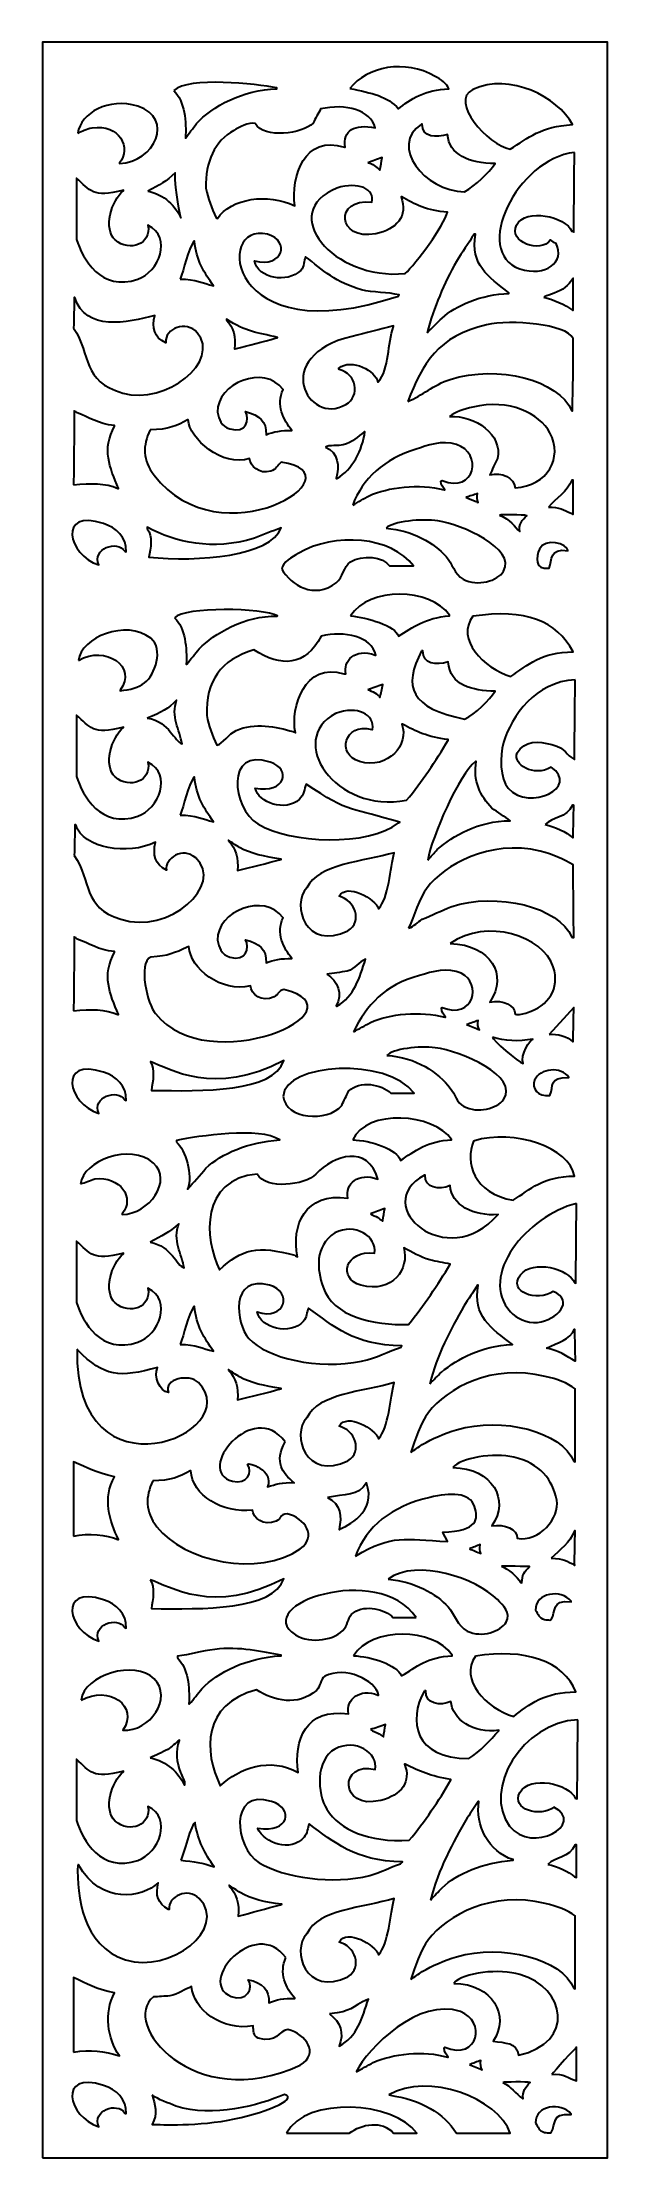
# Model space of a CAD drawing. Header units: centimetres. Extents: x 22.2 to 27, y -9 to 9.
import ezdxf

# ---------------------------------------------------------------- set-up
doc = ezdxf.new("R2010")
doc.units = ezdxf.units.CM
doc.header["$MEASUREMENT"] = 0
doc.layers.add('layer 1', color=7, linetype='Continuous')

msp = doc.modelspace()

# ---------------------------------------------------------------- linework, layer by layer
at = {"layer": 'layer 1', "color": 250}
for points, knots in [([(22.19495, -9.00021), (22.19495, -9.00021), (22.19495, 9.00077), (22.19495, 9.00077), (22.19495, 9.00077), (22.19495, 9.00077), (26.99976, 9.00077), (26.99976, 9.00077), (26.99976, 9.00077), (26.99976, 9.00077), (26.99976, -9.00021), (26.99976, -9.00021), (26.99976, -9.00021), (26.99976, -9.00021), (22.19495, -9.00021), (22.19495, -9.00021)], [0, 0, 0, 0, 0.2, 0.2, 0.2, 0.2, 0.4, 0.4, 0.4, 0.4, 0.6, 0.6, 0.6, 0.6, 1, 1, 1, 1]), ([(24.80953, 8.60791), (24.95156, 8.79344), (25.2781, 8.86042), (25.53448, 8.71051), (25.53448, 8.71051), (25.58055, 8.68356), (25.63373, 8.65198), (25.65047, 8.60345), (25.65047, 8.60345), (25.45344, 8.60393), (25.31823, 8.51417), (25.2213, 8.43396), (25.2213, 8.43396), (25.13057, 8.54285), (24.9949, 8.56868), (24.80953, 8.60791)], [0, 0, 0, 0, 0.2, 0.2, 0.2, 0.2, 0.4, 0.4, 0.4, 0.4, 0.6, 0.6, 0.6, 0.6, 1, 1, 1, 1]), ([(23.31323, 8.59007), (23.43516, 8.70964), (24.01224, 8.64848), (24.18898, 8.61237), (24.18898, 8.61237), (24.18898, 8.60941), (24.18898, 8.60643), (24.18898, 8.60345), (24.18898, 8.60345), (23.89944, 8.59836), (23.63548, 8.455), (23.50462, 8.30906), (23.50462, 8.30906), (23.47369, 8.26744), (23.44276, 8.2258), (23.41183, 8.18417), (23.41183, 8.18417), (23.41848, 8.32351), (23.40651, 8.4995), (23.31323, 8.59007)], [0, 0, 0, 0, 0.16666667, 0.16666667, 0.16666667, 0.16666667, 0.33333333, 0.33333333, 0.33333333, 0.33333333, 0.5, 0.5, 0.5, 0.5, 0.66666667, 0.66666667, 0.66666667, 0.66666667, 1, 1, 1, 1]), ([(25.85345, 8.59899), (26.16547, 8.74579), (26.57905, 8.53596), (26.7002, 8.30014), (26.7002, 8.30014), (26.42859, 8.28458), (26.32679, 8.18919), (26.17243, 8.0905), (26.17243, 8.0905), (25.97975, 8.12946), (25.65208, 8.49759), (25.85345, 8.59899)], [0, 0, 0, 0, 0.25, 0.25, 0.25, 0.25, 0.5, 0.5, 0.5, 0.5, 1, 1, 1, 1]), ([(22.49549, 8.22878), (22.52303, 8.39658), (22.75593, 8.53451), (23.00586, 8.45626), (23.00586, 8.45626), (23.32162, 8.35737), (23.14855, 7.97625), (22.84926, 7.97006), (22.84926, 7.97006), (22.84926, 7.97156), (22.84926, 7.97304), (22.84926, 7.97453), (22.84926, 7.97453), (22.95356, 8.09902), (22.85299, 8.30845), (22.61728, 8.27338), (22.61728, 8.27338), (22.56473, 8.26555), (22.53551, 8.24387), (22.49549, 8.22878)], [0, 0, 0, 0, 0.16666667, 0.16666667, 0.16666667, 0.16666667, 0.33333333, 0.33333333, 0.33333333, 0.33333333, 0.5, 0.5, 0.5, 0.5, 0.66666667, 0.66666667, 0.66666667, 0.66666667, 1, 1, 1, 1]), ([(23.58582, 7.76043), (23.57918, 7.98351), (23.65833, 8.15901), (23.8236, 8.25108), (23.8236, 8.25108), (23.86345, 8.27327), (23.9516, 8.3277), (24.00338, 8.30906), (24.00338, 8.30906), (24.08064, 8.17849), (24.40694, 8.22094), (24.49635, 8.31352), (24.49635, 8.31352), (24.51762, 8.35366), (24.53889, 8.39381), (24.56015, 8.43396), (24.56015, 8.43396), (24.77249, 8.48215), (24.98614, 8.42418), (25.02411, 8.27338), (25.02411, 8.27338), (24.8505, 8.30954), (24.74494, 8.24975), (24.76893, 8.10835), (24.76893, 8.10835), (24.767, 8.10835), (24.76507, 8.10835), (24.76314, 8.10835), (24.76314, 8.10835), (24.42179, 8.22101), (24.30784, 7.85649), (24.33977, 7.60878), (24.33977, 7.60878), (24.11317, 7.7215), (23.79546, 7.6732), (23.68441, 7.50173), (23.68441, 7.50173), (23.68055, 7.50321), (23.67667, 7.5047), (23.67281, 7.50619), (23.67281, 7.50619), (23.63118, 7.59643), (23.60471, 7.66596), (23.58582, 7.76043)], [0, 0, 0, 0, 0.08333333, 0.08333333, 0.08333333, 0.08333333, 0.16666667, 0.16666667, 0.16666667, 0.16666667, 0.25, 0.25, 0.25, 0.25, 0.33333333, 0.33333333, 0.33333333, 0.33333333, 0.41666667, 0.41666667, 0.41666667, 0.41666667, 0.5, 0.5, 0.5, 0.5, 0.58333333, 0.58333333, 0.58333333, 0.58333333, 0.66666667, 0.66666667, 0.66666667, 0.66666667, 0.75, 0.75, 0.75, 0.75, 0.83333333, 0.83333333, 0.83333333, 0.83333333, 1, 1, 1, 1]), ([(25.41849, 8.3046), (25.42042, 8.3046), (25.42236, 8.3046), (25.42429, 8.3046), (25.42429, 8.3046), (25.41963, 8.18767), (25.54779, 8.18792), (25.63887, 8.2154), (25.63887, 8.2154), (25.6505, 8.04922), (25.82317, 7.96512), (26.04484, 7.97006), (26.04484, 7.97006), (25.98598, 7.88821), (25.87975, 7.78424), (25.78387, 7.72921), (25.78387, 7.72921), (25.44317, 7.73383), (25.13742, 8.12144), (25.41849, 8.3046)], [0, 0, 0, 0, 0.16666667, 0.16666667, 0.16666667, 0.16666667, 0.33333333, 0.33333333, 0.33333333, 0.33333333, 0.5, 0.5, 0.5, 0.5, 0.66666667, 0.66666667, 0.66666667, 0.66666667, 1, 1, 1, 1]), ([(24.96032, 7.97453), (25.00091, 7.9894), (25.04152, 8.00427), (25.08211, 8.01914), (25.08211, 8.01914), (25.07631, 7.98345), (25.07051, 7.94776), (25.06471, 7.91209), (25.06471, 7.91209), (25.02533, 7.94492), (25.01046, 7.96774), (24.96032, 7.97453)], [0, 0, 0, 0, 0.25, 0.25, 0.25, 0.25, 0.5, 0.5, 0.5, 0.5, 1, 1, 1, 1]), ([(26.71761, 8.06374), (26.71567, 7.83777), (26.71373, 7.61173), (26.7118, 7.38575), (26.7118, 7.38575), (26.706, 7.38872), (26.7002, 7.39169), (26.69441, 7.39467), (26.69441, 7.39467), (26.64484, 7.51619), (26.30225, 7.5967), (26.22463, 7.44373), (26.22463, 7.44373), (26.15362, 7.30377), (26.42751, 7.19994), (26.51461, 7.31884), (26.51461, 7.31884), (26.53008, 7.30844), (26.54555, 7.29802), (26.56102, 7.28762), (26.56102, 7.28762), (26.64286, 7.13242), (26.46941, 6.99935), (26.25363, 7.07352), (26.25363, 7.07352), (25.84184, 7.21506), (26.23163, 8.01052), (26.71761, 8.06374)], [0, 0, 0, 0, 0.125, 0.125, 0.125, 0.125, 0.25, 0.25, 0.25, 0.25, 0.375, 0.375, 0.375, 0.375, 0.5, 0.5, 0.5, 0.5, 0.625, 0.625, 0.625, 0.625, 0.75, 0.75, 0.75, 0.75, 1, 1, 1, 1]), ([(22.48388, 7.32348), (22.48388, 7.41044), (22.48388, 7.49743), (22.48388, 7.58442), (22.48388, 7.58442), (22.48388, 7.6714), (22.48388, 7.75838), (22.48388, 7.84535), (22.48388, 7.84535), (22.60458, 7.74348), (22.61756, 7.67237), (22.88406, 7.74276), (22.88406, 7.74276), (22.88406, 7.74127), (22.88406, 7.73978), (22.88406, 7.7383), (22.88406, 7.7383), (22.78112, 7.65913), (22.71139, 7.40935), (22.81446, 7.31902), (22.81446, 7.31902), (22.93808, 7.21069), (23.12424, 7.28612), (23.09284, 7.44391), (23.09284, 7.44391), (23.30557, 7.34192), (23.18377, 7.04474), (23.00586, 6.98449), (23.00586, 6.98449), (22.69097, 6.87784), (22.53989, 7.1555), (22.48388, 7.32348)], [0, 0, 0, 0, 0.11111111, 0.11111111, 0.11111111, 0.11111111, 0.22222222, 0.22222222, 0.22222222, 0.22222222, 0.33333333, 0.33333333, 0.33333333, 0.33333333, 0.44444444, 0.44444444, 0.44444444, 0.44444444, 0.55555556, 0.55555556, 0.55555556, 0.55555556, 0.66666667, 0.66666667, 0.66666667, 0.66666667, 0.77777778, 0.77777778, 0.77777778, 0.77777778, 1, 1, 1, 1]), ([(23.09284, 7.73366), (23.19333, 7.78621), (23.24732, 7.81825), (23.32484, 7.88978), (23.32484, 7.88978), (23.31877, 7.73886), (23.3726, 7.50964), (23.37123, 7.50619), (23.37123, 7.50619), (23.33219, 7.60381), (23.22768, 7.7075), (23.09284, 7.73366)], [0, 0, 0, 0, 0.25, 0.25, 0.25, 0.25, 0.5, 0.5, 0.5, 0.5, 1, 1, 1, 1]), ([(24.69933, 7.76001), (24.881, 7.8189), (25.02458, 7.75165), (24.99511, 7.63999), (24.99511, 7.63999), (24.67602, 7.68097), (24.69734, 7.30427), (25.02991, 7.37237), (25.02991, 7.37237), (25.20263, 7.40776), (25.30592, 7.51912), (25.2445, 7.6846), (25.2445, 7.6846), (25.24643, 7.6846), (25.24837, 7.6846), (25.2503, 7.6846), (25.2503, 7.6846), (25.3566, 7.62419), (25.46587, 7.56515), (25.63887, 7.55525), (25.63887, 7.55525), (25.60872, 7.44051), (25.3709, 7.11735), (25.2793, 7.03337), (25.2793, 7.03337), (24.66271, 6.97173), (24.18891, 7.55511), (24.69933, 7.76001)], [0, 0, 0, 0, 0.125, 0.125, 0.125, 0.125, 0.25, 0.25, 0.25, 0.25, 0.375, 0.375, 0.375, 0.375, 0.5, 0.5, 0.5, 0.5, 0.625, 0.625, 0.625, 0.625, 0.75, 0.75, 0.75, 0.75, 1, 1, 1, 1]), ([(24.10778, 7.36791), (24.30807, 7.30807), (24.23868, 7.07987), (23.99759, 7.14042), (23.99759, 7.14042), (24.0287, 6.99), (24.27474, 6.94631), (24.39196, 7.06014), (24.39196, 7.06014), (24.4229, 7.09017), (24.41772, 7.14522), (24.43257, 7.17611), (24.43257, 7.17611), (24.57188, 7.06406), (24.69697, 6.95278), (24.90812, 6.8951), (24.90812, 6.8951), (25.00195, 6.86947), (25.13709, 6.87642), (25.2271, 6.8505), (25.2271, 6.8505), (25.22517, 6.84753), (25.22324, 6.84455), (25.2213, 6.84158), (25.2213, 6.84158), (23.74998, 6.34513), (23.65735, 7.47994), (24.10778, 7.36791)], [0, 0, 0, 0, 0.125, 0.125, 0.125, 0.125, 0.25, 0.25, 0.25, 0.25, 0.375, 0.375, 0.375, 0.375, 0.5, 0.5, 0.5, 0.5, 0.625, 0.625, 0.625, 0.625, 0.75, 0.75, 0.75, 0.75, 1, 1, 1, 1]), ([(23.36543, 6.98653), (23.39791, 7.06419), (23.43423, 7.23907), (23.48143, 7.30768), (23.48143, 7.30768), (23.48336, 7.30768), (23.48529, 7.30768), (23.48722, 7.30768), (23.48722, 7.30768), (23.50162, 7.14839), (23.574, 7.03802), (23.64961, 6.92854), (23.64961, 6.92854), (23.55793, 6.95166), (23.49874, 6.98564), (23.36543, 6.98653)], [0, 0, 0, 0, 0.2, 0.2, 0.2, 0.2, 0.4, 0.4, 0.4, 0.4, 0.6, 0.6, 0.6, 0.6, 1, 1, 1, 1]), ([(25.46489, 6.52935), (25.52393, 6.74809), (25.6091, 6.94887), (25.71427, 7.13597), (25.71427, 7.13597), (25.76453, 7.21327), (25.8148, 7.29061), (25.86506, 7.36791), (25.86506, 7.36791), (25.86892, 7.36791), (25.8728, 7.36791), (25.87666, 7.36791), (25.87666, 7.36791), (25.83298, 7.10314), (25.98266, 7.0105), (26.16084, 6.86834), (26.16084, 6.86834), (26.16084, 6.86685), (26.16084, 6.86537), (26.16084, 6.86388), (26.16084, 6.86388), (25.92866, 6.85704), (25.70434, 6.75902), (25.59248, 6.65423), (25.59248, 6.65423), (25.54994, 6.61261), (25.50741, 6.57097), (25.46489, 6.52935)], [0, 0, 0, 0, 0.125, 0.125, 0.125, 0.125, 0.25, 0.25, 0.25, 0.25, 0.375, 0.375, 0.375, 0.375, 0.5, 0.5, 0.5, 0.5, 0.625, 0.625, 0.625, 0.625, 0.75, 0.75, 0.75, 0.75, 1, 1, 1, 1]), ([(26.45662, 6.83266), (26.47259, 6.84166), (26.56154, 6.86467), (26.61764, 6.90141), (26.61764, 6.90141), (26.67737, 6.94053), (26.70402, 6.99323), (26.706, 6.99323), (26.706, 6.99323), (26.706, 6.90254), (26.706, 6.81183), (26.706, 6.72114), (26.706, 6.72114), (26.70407, 6.72114), (26.70214, 6.72114), (26.7002, 6.72114), (26.7002, 6.72114), (26.64351, 6.76474), (26.53146, 6.81593), (26.45662, 6.83266)], [0, 0, 0, 0, 0.16666667, 0.16666667, 0.16666667, 0.16666667, 0.33333333, 0.33333333, 0.33333333, 0.33333333, 0.5, 0.5, 0.5, 0.5, 0.66666667, 0.66666667, 0.66666667, 0.66666667, 1, 1, 1, 1]), ([(22.46069, 6.56949), (22.46262, 6.65571), (22.46456, 6.74197), (22.46649, 6.82819), (22.46649, 6.82819), (22.46843, 6.82819), (22.47036, 6.82819), (22.47229, 6.82819), (22.47229, 6.82819), (22.56144, 6.53983), (22.9169, 6.61204), (23.15085, 6.67655), (23.15085, 6.67655), (23.12675, 6.57299), (23.14319, 6.48787), (23.24364, 6.44459), (23.24364, 6.44459), (23.23452, 6.57132), (23.42016, 6.63507), (23.51042, 6.52935), (23.51042, 6.52935), (23.71676, 6.28766), (23.24691, 5.91163), (22.87827, 6.0164), (22.87827, 6.0164), (22.52773, 6.11602), (22.61295, 6.33407), (22.46069, 6.56949)], [0, 0, 0, 0, 0.125, 0.125, 0.125, 0.125, 0.25, 0.25, 0.25, 0.25, 0.375, 0.375, 0.375, 0.375, 0.5, 0.5, 0.5, 0.5, 0.625, 0.625, 0.625, 0.625, 0.75, 0.75, 0.75, 0.75, 1, 1, 1, 1]), ([(23.75981, 6.6364), (23.75981, 6.63937), (23.75981, 6.64234), (23.75981, 6.64532), (23.75981, 6.64532), (23.92769, 6.53487), (24.01416, 6.53364), (24.19478, 6.48921), (24.19478, 6.48921), (24.19091, 6.48771), (24.18704, 6.48623), (24.18318, 6.48474), (24.18318, 6.48474), (24.06719, 6.45352), (23.95118, 6.42229), (23.83519, 6.39107), (23.83519, 6.39107), (23.83326, 6.39107), (23.83133, 6.39107), (23.8294, 6.39107), (23.8294, 6.39107), (23.8411, 6.48978), (23.81986, 6.58006), (23.75981, 6.6364)], [0, 0, 0, 0, 0.14285714, 0.14285714, 0.14285714, 0.14285714, 0.28571429, 0.28571429, 0.28571429, 0.28571429, 0.42857143, 0.42857143, 0.42857143, 0.42857143, 0.57142857, 0.57142857, 0.57142857, 0.57142857, 0.71428571, 0.71428571, 0.71428571, 0.71428571, 1, 1, 1, 1]), ([(24.82693, 6.49812), (24.94485, 6.52786), (25.06279, 6.5576), (25.1807, 6.58733), (25.1807, 6.58733), (25.1807, 6.58584), (25.1807, 6.58436), (25.1807, 6.58288), (25.1807, 6.58288), (25.12237, 6.44004), (25.15136, 6.22295), (25.04731, 6.11007), (25.04731, 6.11007), (25.02784, 6.20221), (24.82903, 6.31902), (24.71094, 6.22603), (24.71094, 6.22603), (24.71287, 6.22306), (24.7148, 6.22008), (24.71673, 6.21712), (24.71673, 6.21712), (24.86443, 6.1825), (24.90285, 5.99192), (24.77473, 5.91826), (24.77473, 5.91826), (24.45243, 5.73297), (24.12767, 6.33199), (24.82693, 6.49812)], [0, 0, 0, 0, 0.125, 0.125, 0.125, 0.125, 0.25, 0.25, 0.25, 0.25, 0.375, 0.375, 0.375, 0.375, 0.5, 0.5, 0.5, 0.5, 0.625, 0.625, 0.625, 0.625, 0.75, 0.75, 0.75, 0.75, 1, 1, 1, 1]), ([(25.3025, 5.94503), (25.42233, 6.2632), (25.55863, 6.50237), (25.96945, 6.59626), (25.96945, 6.59626), (26.17834, 6.64398), (26.64965, 6.60476), (26.706, 6.48028), (26.706, 6.48028), (26.706, 6.36432), (26.706, 6.24832), (26.706, 6.13236), (26.706, 6.13236), (26.70407, 6.04317), (26.70214, 5.95394), (26.7002, 5.86474), (26.7002, 5.86474), (26.69826, 5.86474), (26.69633, 5.86474), (26.69441, 5.86474), (26.69441, 5.86474), (26.58314, 6.12898), (26.06641, 6.26021), (25.66208, 6.13236), (25.66208, 6.13236), (25.517, 6.08649), (25.423, 5.99082), (25.3025, 5.94503)], [0, 0, 0, 0, 0.125, 0.125, 0.125, 0.125, 0.25, 0.25, 0.25, 0.25, 0.375, 0.375, 0.375, 0.375, 0.5, 0.5, 0.5, 0.5, 0.625, 0.625, 0.625, 0.625, 0.75, 0.75, 0.75, 0.75, 1, 1, 1, 1]), ([(23.68441, 5.85347), (23.67554, 6.10096), (24.0821, 6.26419), (24.24117, 6.04527), (24.24117, 6.04527), (24.17958, 5.91571), (24.24481, 5.78475), (24.31657, 5.69736), (24.31657, 5.69736), (24.22551, 5.70069), (24.16087, 5.68689), (24.09618, 5.66167), (24.09618, 5.66167), (24.10138, 5.77803), (24.04102, 5.82435), (23.92219, 5.85794), (23.92219, 5.85794), (23.95484, 5.78937), (23.93168, 5.66881), (23.7888, 5.71074), (23.7888, 5.71074), (23.71711, 5.73178), (23.69322, 5.79432), (23.68441, 5.85347)], [0, 0, 0, 0, 0.14285714, 0.14285714, 0.14285714, 0.14285714, 0.28571429, 0.28571429, 0.28571429, 0.28571429, 0.42857143, 0.42857143, 0.42857143, 0.42857143, 0.57142857, 0.57142857, 0.57142857, 0.57142857, 0.71428571, 0.71428571, 0.71428571, 0.71428571, 1, 1, 1, 1]), ([(25.65627, 5.81567), (25.69983, 5.85793), (25.7785, 5.87778), (25.85345, 5.89596), (25.85345, 5.89596), (26.16172, 5.97072), (26.42086, 5.84345), (26.50882, 5.6774), (26.50882, 5.6774), (26.6216, 5.46449), (26.49286, 5.22851), (26.21304, 5.20905), (26.21304, 5.20905), (26.20455, 5.29422), (26.10237, 5.34836), (25.99845, 5.32057), (25.99845, 5.32057), (26.01971, 5.36665), (26.04098, 5.41276), (26.06224, 5.45884), (26.06224, 5.45884), (26.11284, 5.66178), (25.87201, 5.82861), (25.65627, 5.81567)], [0, 0, 0, 0, 0.14285714, 0.14285714, 0.14285714, 0.14285714, 0.28571429, 0.28571429, 0.28571429, 0.28571429, 0.42857143, 0.42857143, 0.42857143, 0.42857143, 0.57142857, 0.57142857, 0.57142857, 0.57142857, 0.71428571, 0.71428571, 0.71428571, 0.71428571, 1, 1, 1, 1]), ([(22.46069, 5.23582), (22.46262, 5.44544), (22.46456, 5.65513), (22.46649, 5.86474), (22.46649, 5.86474), (22.47422, 5.8588), (22.48195, 5.85284), (22.48969, 5.8469), (22.48969, 5.8469), (22.59374, 5.81162), (22.66535, 5.75263), (22.80867, 5.73985), (22.80867, 5.73985), (22.80867, 5.73836), (22.80867, 5.73688), (22.80867, 5.73538), (22.80867, 5.73538), (22.69992, 5.53596), (22.76501, 5.38489), (22.84346, 5.20459), (22.84346, 5.20459), (22.84153, 5.20459), (22.8396, 5.20459), (22.83767, 5.20459), (22.83767, 5.20459), (22.72865, 5.25145), (22.60746, 5.24981), (22.46069, 5.23582)], [0, 0, 0, 0, 0.125, 0.125, 0.125, 0.125, 0.25, 0.25, 0.25, 0.25, 0.375, 0.375, 0.375, 0.375, 0.5, 0.5, 0.5, 0.5, 0.625, 0.625, 0.625, 0.625, 0.75, 0.75, 0.75, 0.75, 1, 1, 1, 1]), ([(23.11025, 5.70416), (23.2654, 5.70105), (23.34317, 5.74122), (23.42923, 5.78891), (23.42923, 5.78891), (23.43116, 5.78891), (23.43309, 5.78891), (23.43502, 5.78891), (23.43502, 5.78891), (23.44193, 5.62756), (23.72413, 5.38239), (23.95699, 5.45884), (23.95699, 5.45884), (23.96157, 5.39648), (24.03655, 5.32111), (24.13678, 5.35178), (24.13678, 5.35178), (24.17973, 5.36494), (24.19597, 5.40221), (24.22378, 5.42762), (24.22378, 5.42762), (24.92054, 5.32927), (23.70956, 4.58094), (23.14504, 5.31611), (23.14504, 5.31611), (23.04355, 5.44829), (23.04825, 5.56575), (23.11025, 5.70416)], [0, 0, 0, 0, 0.125, 0.125, 0.125, 0.125, 0.25, 0.25, 0.25, 0.25, 0.375, 0.375, 0.375, 0.375, 0.5, 0.5, 0.5, 0.5, 0.625, 0.625, 0.625, 0.625, 0.75, 0.75, 0.75, 0.75, 1, 1, 1, 1]), ([(24.60075, 5.55697), (24.62914, 5.57541), (24.7154, 5.56442), (24.75153, 5.5748), (24.75153, 5.5748), (24.8354, 5.59893), (24.87347, 5.64379), (24.93132, 5.68632), (24.93132, 5.68632), (24.93326, 5.68632), (24.93519, 5.68632), (24.93712, 5.68632), (24.93712, 5.68632), (24.91408, 5.5293), (24.83113, 5.36491), (24.69933, 5.28934), (24.69933, 5.28934), (24.6974, 5.28934), (24.69547, 5.28934), (24.69354, 5.28934), (24.69354, 5.28934), (24.71839, 5.39439), (24.71455, 5.50731), (24.60075, 5.55697)], [0, 0, 0, 0, 0.14285714, 0.14285714, 0.14285714, 0.14285714, 0.28571429, 0.28571429, 0.28571429, 0.28571429, 0.42857143, 0.42857143, 0.42857143, 0.42857143, 0.57142857, 0.57142857, 0.57142857, 0.57142857, 0.71428571, 0.71428571, 0.71428571, 0.71428571, 1, 1, 1, 1]), ([(24.83273, 5.06186), (24.91457, 5.28739), (25.10246, 5.45575), (25.37209, 5.53913), (25.37209, 5.53913), (25.46241, 5.56706), (25.59339, 5.61906), (25.71427, 5.57927), (25.71427, 5.57927), (25.94024, 5.5049), (25.87604, 5.15938), (25.59248, 5.27149), (25.59248, 5.27149), (25.58861, 5.27001), (25.58475, 5.26853), (25.58088, 5.26705), (25.58088, 5.26705), (25.58502, 5.2323), (25.60142, 5.21607), (25.61567, 5.19121), (25.61567, 5.19121), (25.61374, 5.19121), (25.61181, 5.19121), (25.60988, 5.19121), (25.60988, 5.19121), (25.3986, 5.24933), (25.12789, 5.21358), (24.97192, 5.14215), (24.97192, 5.14215), (24.92553, 5.11538), (24.87912, 5.08861), (24.83273, 5.06186)], [0, 0, 0, 0, 0.11111111, 0.11111111, 0.11111111, 0.11111111, 0.22222222, 0.22222222, 0.22222222, 0.22222222, 0.33333333, 0.33333333, 0.33333333, 0.33333333, 0.44444444, 0.44444444, 0.44444444, 0.44444444, 0.55555556, 0.55555556, 0.55555556, 0.55555556, 0.66666667, 0.66666667, 0.66666667, 0.66666667, 0.77777778, 0.77777778, 0.77777778, 0.77777778, 1, 1, 1, 1]), ([(26.49721, 5.04402), (26.55845, 5.12395), (26.65694, 5.17279), (26.69441, 5.27596), (26.69441, 5.27596), (26.69826, 5.27596), (26.70214, 5.27596), (26.706, 5.27596), (26.706, 5.27596), (26.706, 5.17932), (26.706, 5.08266), (26.706, 4.98603), (26.706, 4.98603), (26.70407, 4.98603), (26.70214, 4.98603), (26.7002, 4.98603), (26.7002, 4.98603), (26.69633, 4.98901), (26.69247, 4.99199), (26.6886, 4.99495), (26.6886, 4.99495), (26.62611, 5.01824), (26.58824, 5.04757), (26.49721, 5.04402)], [0, 0, 0, 0, 0.14285714, 0.14285714, 0.14285714, 0.14285714, 0.28571429, 0.28571429, 0.28571429, 0.28571429, 0.42857143, 0.42857143, 0.42857143, 0.42857143, 0.57142857, 0.57142857, 0.57142857, 0.57142857, 0.71428571, 0.71428571, 0.71428571, 0.71428571, 1, 1, 1, 1]), ([(25.79546, 5.12876), (25.82832, 5.13917), (25.8612, 5.14958), (25.89405, 5.15999), (25.89405, 5.15999), (25.88879, 5.13189), (25.89193, 5.11011), (25.89986, 5.08416), (25.89986, 5.08416), (25.89405, 5.08713), (25.88825, 5.09011), (25.88246, 5.09309), (25.88246, 5.09309), (25.85346, 5.10497), (25.82446, 5.11688), (25.79546, 5.12876)], [0, 0, 0, 0, 0.2, 0.2, 0.2, 0.2, 0.4, 0.4, 0.4, 0.4, 0.6, 0.6, 0.6, 0.6, 1, 1, 1, 1]), ([(22.71588, 4.90574), (22.82413, 4.87088), (22.9125, 4.78753), (22.90726, 4.66488), (22.90726, 4.66488), (22.9034, 4.66636), (22.89953, 4.66785), (22.89566, 4.66934), (22.89566, 4.66934), (22.83263, 4.76987), (22.61299, 4.69044), (22.67528, 4.55337), (22.67528, 4.55337), (22.40945, 4.63747), (22.3221, 5.03256), (22.71588, 4.90574)], [0, 0, 0, 0, 0.2, 0.2, 0.2, 0.2, 0.4, 0.4, 0.4, 0.4, 0.6, 0.6, 0.6, 0.6, 1, 1, 1, 1]), ([(23.08705, 4.86114), (23.08705, 4.8656), (23.08705, 4.87006), (23.08705, 4.87452), (23.08705, 4.87452), (23.32765, 4.74351), (23.63959, 4.67277), (23.99759, 4.78085), (23.99759, 4.78085), (24.07298, 4.81058), (24.14838, 4.84033), (24.22378, 4.87006), (24.22378, 4.87006), (24.13846, 4.62653), (23.52131, 4.57683), (23.09865, 4.62028), (23.09865, 4.62028), (23.11707, 4.69352), (23.1362, 4.79936), (23.08705, 4.86114)], [0, 0, 0, 0, 0.16666667, 0.16666667, 0.16666667, 0.16666667, 0.33333333, 0.33333333, 0.33333333, 0.33333333, 0.5, 0.5, 0.5, 0.5, 0.66666667, 0.66666667, 0.66666667, 0.66666667, 1, 1, 1, 1]), ([(25.11691, 4.8656), (25.17389, 4.92542), (25.4207, 4.94907), (25.55768, 4.92805), (25.55768, 4.92805), (25.75973, 4.89704), (26.22591, 4.69168), (26.11444, 4.49984), (26.11444, 4.49984), (26.0666, 4.41751), (25.89357, 4.36608), (25.77226, 4.43293), (25.77226, 4.43293), (25.69817, 4.47377), (25.67842, 4.56612), (25.62728, 4.62474), (25.62728, 4.62474), (25.52865, 4.73776), (25.33896, 4.85097), (25.11691, 4.8656)], [0, 0, 0, 0, 0.16666667, 0.16666667, 0.16666667, 0.16666667, 0.33333333, 0.33333333, 0.33333333, 0.33333333, 0.5, 0.5, 0.5, 0.5, 0.66666667, 0.66666667, 0.66666667, 0.66666667, 1, 1, 1, 1]), ([(26.07964, 4.97711), (26.08791, 4.98131), (26.28338, 4.98153), (26.31163, 4.97265), (26.31163, 4.97265), (26.27896, 4.94219), (26.23609, 4.89309), (26.25363, 4.83884), (26.25363, 4.83884), (26.21144, 4.86837), (26.17024, 4.94724), (26.07964, 4.97711)], [0, 0, 0, 0, 0.25, 0.25, 0.25, 0.25, 0.5, 0.5, 0.5, 0.5, 1, 1, 1, 1]), ([(24.22957, 4.51769), (24.23952, 4.57881), (24.31673, 4.62046), (24.36876, 4.6515), (24.36876, 4.6515), (24.67643, 4.83505), (25.16815, 4.79585), (25.34889, 4.54445), (25.34889, 4.54445), (25.28124, 4.54445), (25.21356, 4.54445), (25.1459, 4.54445), (25.1459, 4.54445), (25.09411, 4.62565), (24.91047, 4.64191), (24.81533, 4.58013), (24.81533, 4.58013), (24.75328, 4.53984), (24.75169, 4.44579), (24.69354, 4.40171), (24.69354, 4.40171), (24.50362, 4.25778), (24.30968, 4.38215), (24.22957, 4.51769)], [0, 0, 0, 0, 0.14285714, 0.14285714, 0.14285714, 0.14285714, 0.28571429, 0.28571429, 0.28571429, 0.28571429, 0.42857143, 0.42857143, 0.42857143, 0.42857143, 0.57142857, 0.57142857, 0.57142857, 0.57142857, 0.71428571, 0.71428571, 0.71428571, 0.71428571, 1, 1, 1, 1]), ([(26.66541, 4.6738), (26.49763, 4.70128), (26.53414, 4.59428), (26.50301, 4.5266), (26.50301, 4.5266), (26.37449, 4.50686), (26.3915, 4.62423), (26.42013, 4.68741), (26.42013, 4.68741), (26.46535, 4.78717), (26.65649, 4.73847), (26.66541, 4.6738)], [0, 0, 0, 0, 0.25, 0.25, 0.25, 0.25, 0.5, 0.5, 0.5, 0.5, 1, 1, 1, 1]), ([(24.81533, 4.12071), (24.97289, 4.36755), (25.49105, 4.36412), (25.65627, 4.12517), (25.65627, 4.12517), (25.65627, 4.12368), (25.65627, 4.12219), (25.65627, 4.12071), (25.65627, 4.12071), (25.44165, 4.10122), (25.3516, 4.02501), (25.2213, 3.94675), (25.2213, 3.94675), (25.19882, 4.03703), (24.95363, 4.10719), (24.81533, 4.12071)], [0, 0, 0, 0, 0.2, 0.2, 0.2, 0.2, 0.4, 0.4, 0.4, 0.4, 0.6, 0.6, 0.6, 0.6, 1, 1, 1, 1]), ([(23.31903, 4.10286), (23.40187, 4.19869), (24.0691, 4.18972), (24.19478, 4.12071), (24.19478, 4.12071), (24.19284, 4.11922), (24.19091, 4.11773), (24.18898, 4.11624), (24.18898, 4.11624), (23.91915, 4.12767), (23.65102, 3.9655), (23.52782, 3.8397), (23.52782, 3.8397), (23.49302, 3.79658), (23.45822, 3.75346), (23.42342, 3.71035), (23.42342, 3.71035), (23.42149, 3.71035), (23.41956, 3.71035), (23.41763, 3.71035), (23.41763, 3.71035), (23.42665, 3.84244), (23.40836, 4.0171), (23.31903, 4.10286)], [0, 0, 0, 0, 0.14285714, 0.14285714, 0.14285714, 0.14285714, 0.28571429, 0.28571429, 0.28571429, 0.28571429, 0.42857143, 0.42857143, 0.42857143, 0.42857143, 0.57142857, 0.57142857, 0.57142857, 0.57142857, 0.71428571, 0.71428571, 0.71428571, 0.71428571, 1, 1, 1, 1]), ([(25.85345, 4.11624), (26.30127, 4.18318), (26.56783, 4.08013), (26.706, 3.81293), (26.706, 3.81293), (26.44424, 3.81427), (26.31293, 3.70075), (26.17824, 3.60329), (26.17824, 3.60329), (25.9443, 3.67405), (25.70714, 3.92222), (25.85345, 4.11624)], [0, 0, 0, 0, 0.25, 0.25, 0.25, 0.25, 0.5, 0.5, 0.5, 0.5, 1, 1, 1, 1]), ([(22.50128, 3.74157), (22.52304, 3.93349), (22.90807, 4.09659), (23.11605, 3.9289), (23.11605, 3.9289), (23.22945, 3.83748), (23.15269, 3.61788), (23.06385, 3.54977), (23.06385, 3.54977), (23.01536, 3.51259), (22.94105, 3.49073), (22.85506, 3.48286), (22.85506, 3.48286), (22.85506, 3.48435), (22.85506, 3.48583), (22.85506, 3.48732), (22.85506, 3.48732), (23.0064, 3.68903), (22.73141, 3.87312), (22.50128, 3.74157)], [0, 0, 0, 0, 0.16666667, 0.16666667, 0.16666667, 0.16666667, 0.33333333, 0.33333333, 0.33333333, 0.33333333, 0.5, 0.5, 0.5, 0.5, 0.66666667, 0.66666667, 0.66666667, 0.66666667, 1, 1, 1, 1]), ([(23.59161, 3.27322), (23.58397, 3.56606), (23.71026, 3.74551), (23.99178, 3.83078), (23.99178, 3.83078), (24.22799, 3.67849), (24.43101, 3.69199), (24.56595, 3.94675), (24.56595, 3.94675), (24.761, 3.99518), (24.99528, 3.94591), (25.02991, 3.78617), (25.02991, 3.78617), (25.02798, 3.78617), (25.02605, 3.78617), (25.02411, 3.78617), (25.02411, 3.78617), (24.84864, 3.85231), (24.74997, 3.73168), (24.77473, 3.6256), (24.77473, 3.6256), (24.76893, 3.6256), (24.76313, 3.6256), (24.75733, 3.6256), (24.75733, 3.6256), (24.42519, 3.73386), (24.30225, 3.3395), (24.34557, 3.12602), (24.34557, 3.12602), (24.33977, 3.129), (24.33396, 3.13197), (24.32817, 3.13495), (24.32817, 3.13495), (24.17781, 3.17755), (24.00228, 3.21642), (23.841, 3.14387), (23.841, 3.14387), (23.78474, 3.11856), (23.72468, 3.02833), (23.67861, 3.01898), (23.67861, 3.01898), (23.63698, 3.10922), (23.61051, 3.17875), (23.59161, 3.27322)], [0, 0, 0, 0, 0.08333333, 0.08333333, 0.08333333, 0.08333333, 0.16666667, 0.16666667, 0.16666667, 0.16666667, 0.25, 0.25, 0.25, 0.25, 0.33333333, 0.33333333, 0.33333333, 0.33333333, 0.41666667, 0.41666667, 0.41666667, 0.41666667, 0.5, 0.5, 0.5, 0.5, 0.58333333, 0.58333333, 0.58333333, 0.58333333, 0.66666667, 0.66666667, 0.66666667, 0.66666667, 0.75, 0.75, 0.75, 0.75, 0.83333333, 0.83333333, 0.83333333, 0.83333333, 1, 1, 1, 1]), ([(25.41849, 3.82186), (25.42236, 3.82186), (25.42622, 3.82186), (25.43008, 3.82186), (25.43008, 3.82186), (25.42582, 3.70883), (25.54252, 3.69801), (25.64467, 3.72819), (25.64467, 3.72819), (25.66041, 3.5265), (25.84551, 3.48302), (26.04484, 3.4784), (26.04484, 3.4784), (25.99037, 3.40237), (25.88041, 3.28568), (25.78387, 3.242), (25.78387, 3.242), (25.32778, 3.33021), (25.25518, 3.51978), (25.41849, 3.82186)], [0, 0, 0, 0, 0.16666667, 0.16666667, 0.16666667, 0.16666667, 0.33333333, 0.33333333, 0.33333333, 0.33333333, 0.5, 0.5, 0.5, 0.5, 0.66666667, 0.66666667, 0.66666667, 0.66666667, 1, 1, 1, 1]), ([(24.96032, 3.49179), (25.00285, 3.50665), (25.04538, 3.52152), (25.08791, 3.53639), (25.08791, 3.53639), (25.08018, 3.49922), (25.07244, 3.46204), (25.06471, 3.42488), (25.06471, 3.42488), (25.04745, 3.45315), (24.99861, 3.48002), (24.96032, 3.49179)], [0, 0, 0, 0, 0.25, 0.25, 0.25, 0.25, 0.5, 0.5, 0.5, 0.5, 1, 1, 1, 1]), ([(26.7234, 3.57653), (26.72147, 3.35056), (26.71954, 3.12452), (26.71761, 2.89854), (26.71761, 2.89854), (26.6419, 2.93737), (26.65173, 2.99266), (26.5261, 3.02512), (26.5261, 3.02512), (26.41439, 3.05398), (26.29123, 3.06422), (26.23044, 2.95326), (26.23044, 2.95326), (26.19261, 2.85358), (26.36967, 2.74662), (26.52042, 2.83164), (26.52042, 2.83164), (26.76745, 2.66531), (26.33554, 2.44919), (26.15504, 2.65321), (26.15504, 2.65321), (26.08572, 2.73156), (26.07964, 2.92906), (26.11444, 3.04128), (26.11444, 3.04128), (26.18549, 3.27034), (26.38347, 3.55827), (26.7234, 3.57653)], [0, 0, 0, 0, 0.125, 0.125, 0.125, 0.125, 0.25, 0.25, 0.25, 0.25, 0.375, 0.375, 0.375, 0.375, 0.5, 0.5, 0.5, 0.5, 0.625, 0.625, 0.625, 0.625, 0.75, 0.75, 0.75, 0.75, 1, 1, 1, 1]), ([(22.48388, 2.75413), (22.48388, 2.8411), (22.48388, 2.92809), (22.48388, 3.01507), (22.48388, 3.01507), (22.48388, 3.10206), (22.48388, 3.18905), (22.48388, 3.27601), (22.48388, 3.27601), (22.60458, 3.17413), (22.61756, 3.10303), (22.88406, 3.17342), (22.88406, 3.17342), (22.88406, 3.17193), (22.88406, 3.17045), (22.88406, 3.16896), (22.88406, 3.16896), (22.78112, 3.08979), (22.71139, 2.84001), (22.81446, 2.74968), (22.81446, 2.74968), (22.93808, 2.64134), (23.12424, 2.71679), (23.09284, 2.87457), (23.09284, 2.87457), (23.30557, 2.77257), (23.18377, 2.4754), (23.00586, 2.41514), (23.00586, 2.41514), (22.69097, 2.3085), (22.53989, 2.58616), (22.48388, 2.75413)], [0, 0, 0, 0, 0.11111111, 0.11111111, 0.11111111, 0.11111111, 0.22222222, 0.22222222, 0.22222222, 0.22222222, 0.33333333, 0.33333333, 0.33333333, 0.33333333, 0.44444444, 0.44444444, 0.44444444, 0.44444444, 0.55555556, 0.55555556, 0.55555556, 0.55555556, 0.66666667, 0.66666667, 0.66666667, 0.66666667, 0.77777778, 0.77777778, 0.77777778, 0.77777778, 1, 1, 1, 1]), ([(23.08705, 3.25092), (23.20764, 3.29737), (23.26571, 3.32945), (23.33643, 3.40257), (23.33643, 3.40257), (23.28457, 3.26865), (23.36347, 3.1442), (23.38282, 3.03236), (23.38282, 3.03236), (23.31184, 3.05061), (23.28428, 3.21351), (23.08705, 3.25092)], [0, 0, 0, 0, 0.25, 0.25, 0.25, 0.25, 0.5, 0.5, 0.5, 0.5, 1, 1, 1, 1]), ([(24.68774, 3.28945), (24.87344, 3.35858), (25.02096, 3.28338), (25.00092, 3.15279), (25.00092, 3.15279), (24.99899, 3.15279), (24.99705, 3.15279), (24.99511, 3.15279), (24.99511, 3.15279), (24.75615, 3.21279), (24.69479, 2.93769), (24.89072, 2.8807), (24.89072, 2.8807), (25.13742, 2.80895), (25.3139, 3.02866), (25.2503, 3.19739), (25.2503, 3.19739), (25.25224, 3.19739), (25.25417, 3.19739), (25.2561, 3.19739), (25.2561, 3.19739), (25.37041, 3.13723), (25.47088, 3.08717), (25.64467, 3.06804), (25.64467, 3.06804), (25.64467, 3.06656), (25.64467, 3.06507), (25.64467, 3.06358), (25.64467, 3.06358), (25.53804, 2.88353), (25.42342, 2.71089), (25.2909, 2.55063), (25.2909, 2.55063), (24.68097, 2.43509), (24.26457, 3.06709), (24.68774, 3.28945)], [0, 0, 0, 0, 0.1, 0.1, 0.1, 0.1, 0.2, 0.2, 0.2, 0.2, 0.3, 0.3, 0.3, 0.3, 0.4, 0.4, 0.4, 0.4, 0.5, 0.5, 0.5, 0.5, 0.6, 0.6, 0.6, 0.6, 0.7, 0.7, 0.7, 0.7, 0.8, 0.8, 0.8, 0.8, 1, 1, 1, 1]), ([(24.13098, 2.87624), (24.31525, 2.81387), (24.26141, 2.60667), (24.00338, 2.65321), (24.00338, 2.65321), (24.0314, 2.53036), (24.25955, 2.44808), (24.38037, 2.55955), (24.38037, 2.55955), (24.4194, 2.59557), (24.42072, 2.64624), (24.43836, 2.6889), (24.43836, 2.6889), (24.8033, 2.43615), (24.83077, 2.48787), (25.23289, 2.36329), (25.23289, 2.36329), (25.22903, 2.36181), (25.22517, 2.36032), (25.2213, 2.35883), (25.2213, 2.35883), (24.96848, 2.15374), (24.3004, 2.18356), (24.02659, 2.34991), (24.02659, 2.34991), (23.80509, 2.48448), (23.74899, 3.00554), (24.13098, 2.87624)], [0, 0, 0, 0, 0.125, 0.125, 0.125, 0.125, 0.25, 0.25, 0.25, 0.25, 0.375, 0.375, 0.375, 0.375, 0.5, 0.5, 0.5, 0.5, 0.625, 0.625, 0.625, 0.625, 0.75, 0.75, 0.75, 0.75, 1, 1, 1, 1]), ([(25.47068, 2.04214), (25.50624, 2.24161), (25.73751, 2.77405), (25.87666, 2.8807), (25.87666, 2.8807), (25.87859, 2.8807), (25.88052, 2.8807), (25.88246, 2.8807), (25.88246, 2.8807), (25.85323, 2.72278), (25.91741, 2.58107), (26.01585, 2.48372), (26.01585, 2.48372), (26.06804, 2.44804), (26.12024, 2.41235), (26.17243, 2.37667), (26.17243, 2.37667), (25.89741, 2.37566), (25.68489, 2.2477), (25.55188, 2.13134), (25.55188, 2.13134), (25.52481, 2.10161), (25.49774, 2.07188), (25.47068, 2.04214)], [0, 0, 0, 0, 0.14285714, 0.14285714, 0.14285714, 0.14285714, 0.28571429, 0.28571429, 0.28571429, 0.28571429, 0.42857143, 0.42857143, 0.42857143, 0.42857143, 0.57142857, 0.57142857, 0.57142857, 0.57142857, 0.71428571, 0.71428571, 0.71428571, 0.71428571, 1, 1, 1, 1]), ([(23.36543, 2.42545), (23.39791, 2.50312), (23.43423, 2.67799), (23.48143, 2.74661), (23.48143, 2.74661), (23.48336, 2.74661), (23.48529, 2.74661), (23.48722, 2.74661), (23.48722, 2.74661), (23.50162, 2.58732), (23.574, 2.47695), (23.64961, 2.36747), (23.64961, 2.36747), (23.55793, 2.39059), (23.49874, 2.42457), (23.36543, 2.42545)], [0, 0, 0, 0, 0.2, 0.2, 0.2, 0.2, 0.4, 0.4, 0.4, 0.4, 0.6, 0.6, 0.6, 0.6, 1, 1, 1, 1]), ([(22.46649, 2.08228), (22.46843, 2.1685), (22.47036, 2.25476), (22.47229, 2.34098), (22.47229, 2.34098), (22.47422, 2.34098), (22.47616, 2.34098), (22.47809, 2.34098), (22.47809, 2.34098), (22.54411, 2.13663), (22.92125, 2.07977), (23.15664, 2.19379), (23.15664, 2.19379), (23.13155, 2.08495), (23.15157, 2.0067), (23.24944, 1.95738), (23.24944, 1.95738), (23.23178, 2.05408), (23.39159, 2.15982), (23.49882, 2.05998), (23.49882, 2.05998), (23.74454, 1.83119), (23.27229, 1.40563), (22.86087, 1.53811), (22.86087, 1.53811), (22.53208, 1.64397), (22.61716, 1.85621), (22.46649, 2.08228)], [0, 0, 0, 0, 0.125, 0.125, 0.125, 0.125, 0.25, 0.25, 0.25, 0.25, 0.375, 0.375, 0.375, 0.375, 0.5, 0.5, 0.5, 0.5, 0.625, 0.625, 0.625, 0.625, 0.75, 0.75, 0.75, 0.75, 1, 1, 1, 1]), ([(26.46822, 2.34545), (26.52622, 2.40806), (26.65274, 2.39811), (26.7002, 2.51048), (26.7002, 2.51048), (26.70407, 2.509), (26.70794, 2.50751), (26.7118, 2.50603), (26.7118, 2.50603), (26.70987, 2.41533), (26.70794, 2.32463), (26.706, 2.23394), (26.706, 2.23394), (26.70407, 2.23394), (26.70214, 2.23394), (26.7002, 2.23394), (26.7002, 2.23394), (26.6503, 2.28392), (26.55381, 2.32437), (26.46822, 2.34545)], [0, 0, 0, 0, 0.16666667, 0.16666667, 0.16666667, 0.16666667, 0.33333333, 0.33333333, 0.33333333, 0.33333333, 0.5, 0.5, 0.5, 0.5, 0.66666667, 0.66666667, 0.66666667, 0.66666667, 1, 1, 1, 1]), ([(23.77721, 2.20243), (23.77721, 2.20541), (23.77721, 2.20838), (23.77721, 2.21135), (23.77721, 2.21135), (23.80813, 2.19054), (23.83907, 2.16972), (23.86999, 2.14891), (23.86999, 2.14891), (23.96944, 2.09532), (24.0801, 2.07239), (24.22378, 2.05078), (24.22378, 2.05078), (24.22378, 2.04929), (24.22378, 2.0478), (24.22378, 2.04632), (24.22378, 2.04632), (24.10006, 2.01509), (23.97631, 1.98387), (23.8526, 1.95264), (23.8526, 1.95264), (23.86458, 2.05389), (23.83959, 2.14532), (23.77721, 2.20243)], [0, 0, 0, 0, 0.14285714, 0.14285714, 0.14285714, 0.14285714, 0.28571429, 0.28571429, 0.28571429, 0.28571429, 0.42857143, 0.42857143, 0.42857143, 0.42857143, 0.57142857, 0.57142857, 0.57142857, 0.57142857, 0.71428571, 0.71428571, 0.71428571, 0.71428571, 1, 1, 1, 1]), ([(25.30829, 1.46228), (25.36251, 1.56904), (25.39103, 1.70975), (25.46489, 1.80574), (25.46489, 1.80574), (25.61168, 1.99651), (25.98966, 2.2211), (26.42762, 2.11796), (26.42762, 2.11796), (26.53762, 2.09206), (26.62377, 2.0483), (26.706, 2.00199), (26.706, 2.00199), (26.70794, 1.79534), (26.70987, 1.58864), (26.7118, 1.38199), (26.7118, 1.38199), (26.706, 1.38348), (26.7002, 1.38497), (26.69441, 1.38645), (26.69441, 1.38645), (26.59005, 1.64251), (26.06238, 1.77358), (25.66787, 1.64516), (25.66787, 1.64516), (25.58668, 1.60948), (25.50547, 1.57379), (25.42429, 1.53811), (25.42429, 1.53811), (25.38401, 1.51504), (25.35885, 1.47725), (25.30829, 1.46228)], [0, 0, 0, 0, 0.11111111, 0.11111111, 0.11111111, 0.11111111, 0.22222222, 0.22222222, 0.22222222, 0.22222222, 0.33333333, 0.33333333, 0.33333333, 0.33333333, 0.44444444, 0.44444444, 0.44444444, 0.44444444, 0.55555556, 0.55555556, 0.55555556, 0.55555556, 0.66666667, 0.66666667, 0.66666667, 0.66666667, 0.77777778, 0.77777778, 0.77777778, 0.77777778, 1, 1, 1, 1]), ([(24.44416, 1.80574), (24.53475, 2.01211), (24.92997, 2.02869), (25.1865, 2.10458), (25.1865, 2.10458), (25.1541, 1.97566), (25.13709, 1.71785), (25.05312, 1.62731), (25.05312, 1.62731), (25.02725, 1.70763), (24.78564, 1.85301), (24.71673, 1.73436), (24.71673, 1.73436), (24.85369, 1.70228), (24.91933, 1.52007), (24.79213, 1.43998), (24.79213, 1.43998), (24.43787, 1.26488), (24.30371, 1.66217), (24.44416, 1.80574)], [0, 0, 0, 0, 0.16666667, 0.16666667, 0.16666667, 0.16666667, 0.33333333, 0.33333333, 0.33333333, 0.33333333, 0.5, 0.5, 0.5, 0.5, 0.66666667, 0.66666667, 0.66666667, 0.66666667, 1, 1, 1, 1]), ([(23.68441, 1.35969), (23.67554, 1.60718), (24.0821, 1.7704), (24.24117, 1.55149), (24.24117, 1.55149), (24.17958, 1.42193), (24.24481, 1.29097), (24.31657, 1.20358), (24.31657, 1.20358), (24.22551, 1.20691), (24.16087, 1.19311), (24.09618, 1.16789), (24.09618, 1.16789), (24.10138, 1.28425), (24.04102, 1.33057), (23.92219, 1.36415), (23.92219, 1.36415), (23.95484, 1.29559), (23.93168, 1.17503), (23.7888, 1.21696), (23.7888, 1.21696), (23.71711, 1.238), (23.69322, 1.30054), (23.68441, 1.35969)], [0, 0, 0, 0, 0.14285714, 0.14285714, 0.14285714, 0.14285714, 0.28571429, 0.28571429, 0.28571429, 0.28571429, 0.42857143, 0.42857143, 0.42857143, 0.42857143, 0.57142857, 0.57142857, 0.57142857, 0.57142857, 0.71428571, 0.71428571, 0.71428571, 0.71428571, 1, 1, 1, 1]), ([(25.66208, 1.33293), (25.97157, 1.54956), (26.45146, 1.39846), (26.53781, 1.1322), (26.53781, 1.1322), (26.59744, 0.94835), (26.4961, 0.80019), (26.31743, 0.74415), (26.31743, 0.74415), (26.28457, 0.73384), (26.24419, 0.72005), (26.21304, 0.73077), (26.21304, 0.73077), (26.21238, 0.80625), (26.11372, 0.85715), (25.99845, 0.83336), (25.99845, 0.83336), (26.15467, 1.06823), (26.00677, 1.319), (25.66208, 1.33293)], [0, 0, 0, 0, 0.16666667, 0.16666667, 0.16666667, 0.16666667, 0.33333333, 0.33333333, 0.33333333, 0.33333333, 0.5, 0.5, 0.5, 0.5, 0.66666667, 0.66666667, 0.66666667, 0.66666667, 1, 1, 1, 1]), ([(22.46069, 0.75921), (22.46262, 0.96883), (22.46456, 1.17851), (22.46649, 1.38814), (22.46649, 1.38814), (22.47422, 1.38218), (22.48195, 1.37624), (22.48969, 1.37029), (22.48969, 1.37029), (22.59374, 1.33502), (22.66535, 1.27602), (22.80867, 1.26324), (22.80867, 1.26324), (22.80867, 1.26175), (22.80867, 1.26027), (22.80867, 1.25878), (22.80867, 1.25878), (22.69992, 1.05936), (22.76501, 0.90828), (22.84346, 0.72798), (22.84346, 0.72798), (22.84153, 0.72798), (22.8396, 0.72798), (22.83767, 0.72798), (22.83767, 0.72798), (22.72865, 0.77484), (22.60746, 0.7732), (22.46069, 0.75921)], [0, 0, 0, 0, 0.125, 0.125, 0.125, 0.125, 0.25, 0.25, 0.25, 0.25, 0.375, 0.375, 0.375, 0.375, 0.5, 0.5, 0.5, 0.5, 0.625, 0.625, 0.625, 0.625, 0.75, 0.75, 0.75, 0.75, 1, 1, 1, 1]), ([(23.11605, 1.21696), (23.27654, 1.22723), (23.30146, 1.24578), (23.44083, 1.30616), (23.44083, 1.30616), (23.44911, 1.11615), (23.7178, 0.9127), (23.96279, 0.97163), (23.96279, 0.97163), (23.96912, 0.90279), (24.05878, 0.82335), (24.16577, 0.87796), (24.16577, 0.87796), (24.2005, 0.89568), (24.20137, 0.92991), (24.24697, 0.94041), (24.24697, 0.94041), (24.96, 0.76469), (23.60234, 0.16721), (23.15664, 0.73525), (23.15664, 0.73525), (23.08964, 0.80196), (23.00393, 1.16863), (23.11605, 1.21696)], [0, 0, 0, 0, 0.14285714, 0.14285714, 0.14285714, 0.14285714, 0.28571429, 0.28571429, 0.28571429, 0.28571429, 0.42857143, 0.42857143, 0.42857143, 0.42857143, 0.57142857, 0.57142857, 0.57142857, 0.57142857, 0.71428571, 0.71428571, 0.71428571, 0.71428571, 1, 1, 1, 1]), ([(24.61233, 1.06976), (24.67033, 1.07868), (24.72834, 1.0876), (24.78633, 1.09653), (24.78633, 1.09653), (24.85449, 1.11947), (24.88437, 1.17304), (24.94291, 1.19911), (24.94291, 1.19911), (24.88933, 1.03566), (24.84672, 0.88607), (24.69933, 0.79767), (24.69933, 0.79767), (24.6974, 0.79916), (24.69547, 0.80065), (24.69354, 0.80213), (24.69354, 0.80213), (24.75072, 0.89741), (24.70469, 1.01754), (24.61233, 1.06976)], [0, 0, 0, 0, 0.16666667, 0.16666667, 0.16666667, 0.16666667, 0.33333333, 0.33333333, 0.33333333, 0.33333333, 0.5, 0.5, 0.5, 0.5, 0.66666667, 0.66666667, 0.66666667, 0.66666667, 1, 1, 1, 1]), ([(24.83852, 0.57911), (24.95355, 0.8076), (25.09951, 0.97633), (25.40109, 1.06084), (25.40109, 1.06084), (25.50893, 1.09106), (25.64456, 1.13176), (25.75487, 1.07868), (25.75487, 1.07868), (25.93383, 0.99257), (25.86233, 0.67725), (25.59248, 0.78875), (25.59248, 0.78875), (25.59054, 0.78726), (25.58861, 0.78578), (25.58668, 0.78429), (25.58668, 0.78429), (25.58954, 0.74763), (25.60677, 0.72975), (25.62148, 0.70401), (25.62148, 0.70401), (25.61955, 0.70401), (25.61761, 0.70401), (25.61567, 0.70401), (25.61567, 0.70401), (25.41011, 0.76085), (25.14279, 0.73308), (24.98351, 0.6594), (24.98351, 0.6594), (24.93519, 0.63264), (24.88685, 0.60587), (24.83852, 0.57911)], [0, 0, 0, 0, 0.11111111, 0.11111111, 0.11111111, 0.11111111, 0.22222222, 0.22222222, 0.22222222, 0.22222222, 0.33333333, 0.33333333, 0.33333333, 0.33333333, 0.44444444, 0.44444444, 0.44444444, 0.44444444, 0.55555556, 0.55555556, 0.55555556, 0.55555556, 0.66666667, 0.66666667, 0.66666667, 0.66666667, 0.77777778, 0.77777778, 0.77777778, 0.77777778, 1, 1, 1, 1]), ([(26.50301, 0.55681), (26.50301, 0.55681), (26.7118, 0.78875), (26.7118, 0.78875), (26.7118, 0.78875), (26.70987, 0.69212), (26.70794, 0.59545), (26.706, 0.49882), (26.706, 0.49882), (26.70407, 0.49882), (26.70214, 0.49882), (26.7002, 0.49882), (26.7002, 0.49882), (26.66214, 0.53868), (26.57047, 0.56773), (26.50301, 0.55681)], [0, 0, 0, 0, 0.2, 0.2, 0.2, 0.2, 0.4, 0.4, 0.4, 0.4, 0.6, 0.6, 0.6, 0.6, 1, 1, 1, 1]), ([(25.80126, 0.64155), (25.83413, 0.65345), (25.867, 0.66535), (25.89986, 0.67724), (25.89986, 0.67724), (25.89336, 0.64629), (25.89576, 0.61996), (25.91146, 0.59696), (25.91146, 0.59696), (25.87473, 0.61183), (25.83799, 0.62669), (25.80126, 0.64155)], [0, 0, 0, 0, 0.25, 0.25, 0.25, 0.25, 0.5, 0.5, 0.5, 0.5, 1, 1, 1, 1]), ([(22.71588, 0.23725), (22.82413, 0.20239), (22.9125, 0.11904), (22.90726, -0.00361), (22.90726, -0.00361), (22.9034, -0.00213), (22.89953, -0.00064), (22.89566, 0.00085), (22.89566, 0.00085), (22.83263, 0.10138), (22.61299, 0.02195), (22.67528, -0.11512), (22.67528, -0.11512), (22.40945, -0.03102), (22.3221, 0.36407), (22.71588, 0.23725)], [0, 0, 0, 0, 0.2, 0.2, 0.2, 0.2, 0.4, 0.4, 0.4, 0.4, 0.6, 0.6, 0.6, 0.6, 1, 1, 1, 1]), ([(24.24256, 0.03048), (24.24862, 0.3154), (25.13118, 0.36842), (25.35469, 0.05724), (25.35469, 0.05724), (25.28897, 0.05724), (25.22323, 0.05724), (25.15751, 0.05724), (25.15751, 0.05724), (25.08111, 0.13447), (24.8903, 0.17023), (24.79793, 0.07508), (24.79793, 0.07508), (24.77859, 0.03494), (24.75926, -0.00521), (24.73993, -0.04535), (24.73993, -0.04535), (24.61355, -0.19572), (24.26309, -0.16029), (24.24256, 0.03048)], [0, 0, 0, 0, 0.16666667, 0.16666667, 0.16666667, 0.16666667, 0.33333333, 0.33333333, 0.33333333, 0.33333333, 0.5, 0.5, 0.5, 0.5, 0.66666667, 0.66666667, 0.66666667, 0.66666667, 1, 1, 1, 1]), ([(25.12271, 0.37839), (25.16677, 0.43384), (25.40237, 0.46304), (25.53448, 0.4453), (25.53448, 0.4453), (25.75164, 0.41614), (26.25274, 0.20489), (26.11444, 0.00372), (26.11444, 0.00372), (26.0622, -0.07227), (25.89301, -0.11636), (25.77807, -0.05426), (25.77807, -0.05426), (25.71408, -0.01969), (25.70302, 0.04906), (25.66208, 0.10184), (25.66208, 0.10184), (25.56229, 0.23047), (25.3702, 0.36741), (25.12271, 0.37839)], [0, 0, 0, 0, 0.16666667, 0.16666667, 0.16666667, 0.16666667, 0.33333333, 0.33333333, 0.33333333, 0.33333333, 0.5, 0.5, 0.5, 0.5, 0.66666667, 0.66666667, 0.66666667, 0.66666667, 1, 1, 1, 1]), ([(26.02165, 0.5345), (26.1232, 0.49855), (26.24223, 0.49901), (26.36383, 0.51667), (26.36383, 0.51667), (26.34596, 0.5213), (26.24944, 0.38004), (26.28264, 0.31148), (26.28264, 0.31148), (26.24131, 0.32261), (26.01488, 0.51377), (26.02165, 0.5345)], [0, 0, 0, 0, 0.25, 0.25, 0.25, 0.25, 0.5, 0.5, 0.5, 0.5, 1, 1, 1, 1]), ([(23.11025, 0.3269), (23.27774, 0.26891), (23.65133, 0.02073), (24.24697, 0.33583), (24.24697, 0.33583), (24.16043, 0.06527), (23.55738, 0.07572), (23.12184, 0.08158), (23.12184, 0.08158), (23.13461, 0.15635), (23.15556, 0.26334), (23.11025, 0.3269)], [0, 0, 0, 0, 0.25, 0.25, 0.25, 0.25, 0.5, 0.5, 0.5, 0.5, 1, 1, 1, 1]), ([(26.3787, 0.16842), (26.42178, 0.27062), (26.60593, 0.29049), (26.6712, 0.19106), (26.6712, 0.19106), (26.49122, 0.19527), (26.54541, 0.11785), (26.50882, 0.03939), (26.50882, 0.03939), (26.40489, 0.02648), (26.35046, 0.10136), (26.3787, 0.16842)], [0, 0, 0, 0, 0.25, 0.25, 0.25, 0.25, 0.5, 0.5, 0.5, 0.5, 1, 1, 1, 1]), ([(24.83273, -0.33973), (24.95307, -0.07243), (25.52205, -0.11324), (25.67367, -0.33528), (25.67367, -0.33528), (25.67367, -0.33676), (25.67367, -0.33825), (25.67367, -0.33973), (25.67367, -0.33973), (25.47546, -0.34239), (25.35664, -0.43626), (25.2387, -0.51369), (25.2387, -0.51369), (25.21471, -0.41831), (24.98162, -0.34151), (24.83273, -0.33973)], [0, 0, 0, 0, 0.2, 0.2, 0.2, 0.2, 0.4, 0.4, 0.4, 0.4, 0.6, 0.6, 0.6, 0.6, 1, 1, 1, 1]), ([(23.33643, -0.35757), (23.33643, -0.35311), (23.33643, -0.34866), (23.33643, -0.34419), (23.33643, -0.34419), (23.5155, -0.30658), (24.05007, -0.22572), (24.21217, -0.33973), (24.21217, -0.33973), (23.94552, -0.35752), (23.71562, -0.45493), (23.58582, -0.5806), (23.58582, -0.5806), (23.53362, -0.64006), (23.48142, -0.69955), (23.42923, -0.75901), (23.42923, -0.75901), (23.47655, -0.63315), (23.41138, -0.42906), (23.33643, -0.35757)], [0, 0, 0, 0, 0.16666667, 0.16666667, 0.16666667, 0.16666667, 0.33333333, 0.33333333, 0.33333333, 0.33333333, 0.5, 0.5, 0.5, 0.5, 0.66666667, 0.66666667, 0.66666667, 0.66666667, 1, 1, 1, 1]), ([(25.85926, -0.34866), (26.21001, -0.23972), (26.67454, -0.4061), (26.71761, -0.64751), (26.71761, -0.64751), (26.45058, -0.64618), (26.34097, -0.76248), (26.19564, -0.85268), (26.19564, -0.85268), (25.86174, -0.79542), (25.78525, -0.53189), (25.85926, -0.34866)], [0, 0, 0, 0, 0.25, 0.25, 0.25, 0.25, 0.5, 0.5, 0.5, 0.5, 1, 1, 1, 1]), ([(22.51869, -0.71442), (22.54143, -0.51614), (22.94252, -0.36271), (23.13924, -0.53599), (23.13924, -0.53599), (23.30668, -0.68348), (23.10249, -0.97307), (22.87246, -0.97311), (22.87246, -0.97311), (22.87246, -0.97163), (22.87246, -0.97014), (22.87246, -0.96865), (22.87246, -0.96865), (22.98624, -0.83123), (22.8551, -0.64608), (22.64048, -0.66981), (22.64048, -0.66981), (22.59988, -0.68467), (22.55928, -0.69955), (22.51869, -0.71442)], [0, 0, 0, 0, 0.16666667, 0.16666667, 0.16666667, 0.16666667, 0.33333333, 0.33333333, 0.33333333, 0.33333333, 0.5, 0.5, 0.5, 0.5, 0.66666667, 0.66666667, 0.66666667, 0.66666667, 1, 1, 1, 1]), ([(24.02079, -0.62966), (24.09774, -0.76415), (24.4241, -0.729), (24.51955, -0.62966), (24.51955, -0.62966), (24.6745, -0.4684), (24.95985, -0.3751), (25.04731, -0.67427), (25.04731, -0.67427), (24.88253, -0.60954), (24.76449, -0.71438), (24.79213, -0.83485), (24.79213, -0.83485), (24.42927, -0.78298), (24.30858, -1.06563), (24.36296, -1.33442), (24.36296, -1.33442), (24.35524, -1.32996), (24.3475, -1.32549), (24.33977, -1.32103), (24.33977, -1.32103), (24.02765, -1.23427), (23.88492, -1.26777), (23.70181, -1.44592), (23.70181, -1.44592), (23.56655, -1.1811), (23.54074, -0.67176), (24.02079, -0.62966)], [0, 0, 0, 0, 0.125, 0.125, 0.125, 0.125, 0.25, 0.25, 0.25, 0.25, 0.375, 0.375, 0.375, 0.375, 0.5, 0.5, 0.5, 0.5, 0.625, 0.625, 0.625, 0.625, 0.75, 0.75, 0.75, 0.75, 1, 1, 1, 1]), ([(25.44168, -0.63858), (25.44362, -0.63858), (25.44555, -0.63858), (25.44749, -0.63858), (25.44749, -0.63858), (25.44302, -0.74837), (25.56699, -0.76921), (25.66208, -0.7278), (25.66208, -0.7278), (25.66593, -0.88876), (25.86265, -0.99513), (26.06805, -0.97311), (26.06805, -0.97311), (25.63727, -1.47859), (24.96743, -0.89468), (25.44168, -0.63858)], [0, 0, 0, 0, 0.2, 0.2, 0.2, 0.2, 0.4, 0.4, 0.4, 0.4, 0.6, 0.6, 0.6, 0.6, 1, 1, 1, 1]), ([(26.735, -0.87944), (26.73307, -1.10542), (26.73114, -1.33146), (26.7292, -1.55744), (26.7292, -1.55744), (26.72534, -1.55595), (26.72147, -1.55446), (26.71761, -1.55298), (26.71761, -1.55298), (26.67374, -1.4385), (26.36215, -1.35178), (26.25943, -1.48607), (26.25943, -1.48607), (26.14567, -1.6348), (26.40071, -1.72041), (26.53781, -1.6288), (26.53781, -1.6288), (26.72455, -1.70856), (26.56663, -1.87424), (26.40443, -1.89197), (26.40443, -1.89197), (26.31251, -1.90201), (26.22515, -1.8574), (26.17466, -1.80206), (26.17466, -1.80206), (25.89359, -1.49409), (26.31866, -0.98483), (26.735, -0.87944)], [0, 0, 0, 0, 0.125, 0.125, 0.125, 0.125, 0.25, 0.25, 0.25, 0.25, 0.375, 0.375, 0.375, 0.375, 0.5, 0.5, 0.5, 0.5, 0.625, 0.625, 0.625, 0.625, 0.75, 0.75, 0.75, 0.75, 1, 1, 1, 1]), ([(23.11025, -1.20952), (23.21356, -1.15756), (23.27216, -1.12408), (23.35383, -1.0534), (23.35383, -1.0534), (23.30127, -1.18925), (23.3807, -1.31498), (23.40023, -1.42808), (23.40023, -1.42808), (23.33063, -1.41025), (23.30225, -1.24681), (23.11025, -1.20952)], [0, 0, 0, 0, 0.25, 0.25, 0.25, 0.25, 0.5, 0.5, 0.5, 0.5, 1, 1, 1, 1]), ([(24.68194, -1.12923), (24.85332, -1.04309), (25.03966, -1.16009), (25.01831, -1.30319), (25.01831, -1.30319), (24.7685, -1.2715), (24.7038, -1.5218), (24.90232, -1.57527), (24.90232, -1.57527), (25.17493, -1.64872), (25.31486, -1.43368), (25.26769, -1.25858), (25.26769, -1.25858), (25.33866, -1.29314), (25.40291, -1.33553), (25.48809, -1.36118), (25.48809, -1.36118), (25.54607, -1.37307), (25.60408, -1.38497), (25.66208, -1.39686), (25.66208, -1.39686), (25.55376, -1.57507), (25.43726, -1.74764), (25.30829, -1.90981), (25.30829, -1.90981), (25.00722, -1.91994), (24.66213, -1.8407), (24.58064, -1.5915), (24.58064, -1.5915), (24.53057, -1.43839), (24.50447, -1.25035), (24.68194, -1.12923)], [0, 0, 0, 0, 0.11111111, 0.11111111, 0.11111111, 0.11111111, 0.22222222, 0.22222222, 0.22222222, 0.22222222, 0.33333333, 0.33333333, 0.33333333, 0.33333333, 0.44444444, 0.44444444, 0.44444444, 0.44444444, 0.55555556, 0.55555556, 0.55555556, 0.55555556, 0.66666667, 0.66666667, 0.66666667, 0.66666667, 0.77777778, 0.77777778, 0.77777778, 0.77777778, 1, 1, 1, 1]), ([(24.98351, -0.96865), (25.02411, -0.95379), (25.06472, -0.93892), (25.10531, -0.92405), (25.10531, -0.92405), (25.09951, -0.95825), (25.09371, -0.99245), (25.08791, -1.02664), (25.08791, -1.02664), (25.08597, -1.02664), (25.08404, -1.02664), (25.08211, -1.02664), (25.08211, -1.02664), (25.07051, -1.01773), (25.05891, -1.00879), (25.04731, -0.99988), (25.04731, -0.99988), (25.02605, -0.98948), (25.00478, -0.97907), (24.98351, -0.96865)], [0, 0, 0, 0, 0.16666667, 0.16666667, 0.16666667, 0.16666667, 0.33333333, 0.33333333, 0.33333333, 0.33333333, 0.5, 0.5, 0.5, 0.5, 0.66666667, 0.66666667, 0.66666667, 0.66666667, 1, 1, 1, 1]), ([(22.48388, -1.72247), (22.48388, -1.6355), (22.48388, -1.54852), (22.48388, -1.46153), (22.48388, -1.46153), (22.48388, -1.37455), (22.48388, -1.28757), (22.48388, -1.2006), (22.48388, -1.2006), (22.60458, -1.30247), (22.61756, -1.37359), (22.88406, -1.30319), (22.88406, -1.30319), (22.88406, -1.30468), (22.88406, -1.30617), (22.88406, -1.30765), (22.88406, -1.30765), (22.78112, -1.38682), (22.71139, -1.6366), (22.81446, -1.72693), (22.81446, -1.72693), (22.93808, -1.83527), (23.12424, -1.75983), (23.09284, -1.60204), (23.09284, -1.60204), (23.30557, -1.70403), (23.18377, -2.0012), (23.00586, -2.06146), (23.00586, -2.06146), (22.69097, -2.16811), (22.53989, -1.89044), (22.48388, -1.72247)], [0, 0, 0, 0, 0.11111111, 0.11111111, 0.11111111, 0.11111111, 0.22222222, 0.22222222, 0.22222222, 0.22222222, 0.33333333, 0.33333333, 0.33333333, 0.33333333, 0.44444444, 0.44444444, 0.44444444, 0.44444444, 0.55555556, 0.55555556, 0.55555556, 0.55555556, 0.66666667, 0.66666667, 0.66666667, 0.66666667, 0.77777778, 0.77777778, 0.77777778, 0.77777778, 1, 1, 1, 1]), ([(24.12517, -1.57527), (24.32699, -1.63078), (24.25976, -1.88354), (24.02079, -1.80276), (24.02079, -1.80276), (24.04744, -1.94336), (24.30403, -2.0059), (24.41516, -1.88305), (24.41516, -1.88305), (24.4421, -1.85327), (24.44275, -1.80041), (24.45575, -1.77153), (24.45575, -1.77153), (24.67575, -1.92443), (24.83514, -2.08441), (25.2503, -2.09269), (25.2503, -2.09269), (25.24837, -2.09567), (25.24643, -2.09864), (25.2445, -2.1016), (25.2445, -2.1016), (25.13583, -2.13897), (25.03744, -2.19463), (24.90812, -2.22204), (24.90812, -2.22204), (24.54007, -2.30006), (24.10233, -2.19598), (23.95119, -2.03025), (23.95119, -2.03025), (23.83375, -1.90145), (23.79095, -1.48336), (24.12517, -1.57527)], [0, 0, 0, 0, 0.11111111, 0.11111111, 0.11111111, 0.11111111, 0.22222222, 0.22222222, 0.22222222, 0.22222222, 0.33333333, 0.33333333, 0.33333333, 0.33333333, 0.44444444, 0.44444444, 0.44444444, 0.44444444, 0.55555556, 0.55555556, 0.55555556, 0.55555556, 0.66666667, 0.66666667, 0.66666667, 0.66666667, 0.77777778, 0.77777778, 0.77777778, 0.77777778, 1, 1, 1, 1]), ([(25.48809, -2.41384), (25.54999, -2.16928), (25.66267, -1.95468), (25.77807, -1.75369), (25.77807, -1.75369), (25.81673, -1.69423), (25.85539, -1.63475), (25.89405, -1.57527), (25.89405, -1.57527), (25.89599, -1.57527), (25.89792, -1.57527), (25.89986, -1.57527), (25.89986, -1.57527), (25.84916, -1.83981), (26.01003, -1.94262), (26.18984, -2.07931), (26.18984, -2.07931), (25.9162, -2.09657), (25.73185, -2.19828), (25.58668, -2.31571), (25.58668, -2.31571), (25.55382, -2.34842), (25.52094, -2.38114), (25.48809, -2.41384)], [0, 0, 0, 0, 0.14285714, 0.14285714, 0.14285714, 0.14285714, 0.28571429, 0.28571429, 0.28571429, 0.28571429, 0.42857143, 0.42857143, 0.42857143, 0.42857143, 0.57142857, 0.57142857, 0.57142857, 0.57142857, 0.71428571, 0.71428571, 0.71428571, 0.71428571, 1, 1, 1, 1]), ([(23.36543, -2.07931), (23.39791, -2.00164), (23.43423, -1.82677), (23.48143, -1.75815), (23.48143, -1.75815), (23.48336, -1.75815), (23.48529, -1.75815), (23.48722, -1.75815), (23.48722, -1.75815), (23.50162, -1.91744), (23.574, -2.02781), (23.64961, -2.1373), (23.64961, -2.1373), (23.55793, -2.11417), (23.49874, -2.0802), (23.36543, -2.07931)], [0, 0, 0, 0, 0.2, 0.2, 0.2, 0.2, 0.4, 0.4, 0.4, 0.4, 0.6, 0.6, 0.6, 0.6, 1, 1, 1, 1]), ([(26.47982, -2.11054), (26.58, -2.13065), (26.65057, -2.18039), (26.7234, -2.22204), (26.7234, -2.22204), (26.72147, -2.13136), (26.71954, -2.04064), (26.71761, -1.94996), (26.71761, -1.94996), (26.67836, -2.04137), (26.57845, -2.06409), (26.47982, -2.11054)], [0, 0, 0, 0, 0.25, 0.25, 0.25, 0.25, 0.5, 0.5, 0.5, 0.5, 1, 1, 1, 1]), ([(22.48969, -2.11945), (22.49162, -2.12243), (22.49355, -2.1254), (22.49549, -2.12837), (22.49549, -2.12837), (22.721, -2.35757), (22.85282, -2.36542), (23.17404, -2.27556), (23.17404, -2.27556), (23.1378, -2.35102), (23.19305, -2.48228), (23.26683, -2.48967), (23.26683, -2.48967), (23.22224, -2.36973), (23.44527, -2.326), (23.52202, -2.40492), (23.52202, -2.40492), (23.94132, -2.83597), (22.46003, -3.44343), (22.48969, -2.11945)], [0, 0, 0, 0, 0.16666667, 0.16666667, 0.16666667, 0.16666667, 0.33333333, 0.33333333, 0.33333333, 0.33333333, 0.5, 0.5, 0.5, 0.5, 0.66666667, 0.66666667, 0.66666667, 0.66666667, 1, 1, 1, 1]), ([(23.77721, -2.30233), (23.77721, -2.29935), (23.77721, -2.29638), (23.77721, -2.29341), (23.77721, -2.29341), (23.80813, -2.31422), (23.83907, -2.33504), (23.86999, -2.35585), (23.86999, -2.35585), (23.96944, -2.40945), (24.0801, -2.43238), (24.22378, -2.45399), (24.22378, -2.45399), (24.22378, -2.45547), (24.22378, -2.45696), (24.22378, -2.45845), (24.22378, -2.45845), (24.10006, -2.48967), (23.97631, -2.52089), (23.8526, -2.55212), (23.8526, -2.55212), (23.86458, -2.45087), (23.83959, -2.35944), (23.77721, -2.30233)], [0, 0, 0, 0, 0.14285714, 0.14285714, 0.14285714, 0.14285714, 0.28571429, 0.28571429, 0.28571429, 0.28571429, 0.42857143, 0.42857143, 0.42857143, 0.42857143, 0.57142857, 0.57142857, 0.57142857, 0.57142857, 0.71428571, 0.71428571, 0.71428571, 0.71428571, 1, 1, 1, 1]), ([(25.32569, -2.99816), (25.36414, -2.894), (25.40696, -2.74952), (25.47648, -2.65916), (25.47648, -2.65916), (25.63548, -2.45254), (26.01735, -2.24036), (26.46822, -2.35139), (26.46822, -2.35139), (26.56746, -2.37584), (26.66117, -2.40572), (26.7234, -2.45845), (26.7234, -2.45845), (26.7234, -2.66509), (26.7234, -2.8718), (26.7234, -3.07845), (26.7234, -3.07845), (26.71954, -3.07696), (26.71567, -3.07547), (26.7118, -3.07398), (26.7118, -3.07398), (26.60843, -2.82155), (26.10383, -2.69054), (25.71427, -2.80637), (25.71427, -2.80637), (25.60897, -2.83767), (25.50817, -2.88179), (25.42429, -2.93125), (25.42429, -2.93125), (25.39142, -2.95356), (25.35855, -2.97586), (25.32569, -2.99816)], [0, 0, 0, 0, 0.11111111, 0.11111111, 0.11111111, 0.11111111, 0.22222222, 0.22222222, 0.22222222, 0.22222222, 0.33333333, 0.33333333, 0.33333333, 0.33333333, 0.44444444, 0.44444444, 0.44444444, 0.44444444, 0.55555556, 0.55555556, 0.55555556, 0.55555556, 0.66666667, 0.66666667, 0.66666667, 0.66666667, 0.77777778, 0.77777778, 0.77777778, 0.77777778, 1, 1, 1, 1]), ([(24.44416, -2.70383), (24.53475, -2.49745), (24.92997, -2.48088), (25.1865, -2.40498), (25.1865, -2.40498), (25.1541, -2.5339), (25.13709, -2.79172), (25.05312, -2.88225), (25.05312, -2.88225), (25.02725, -2.80194), (24.78564, -2.65656), (24.71673, -2.7752), (24.71673, -2.7752), (24.85369, -2.80728), (24.91933, -2.98949), (24.79213, -3.06959), (24.79213, -3.06959), (24.43787, -3.24468), (24.30371, -2.8474), (24.44416, -2.70383)], [0, 0, 0, 0, 0.16666667, 0.16666667, 0.16666667, 0.16666667, 0.33333333, 0.33333333, 0.33333333, 0.33333333, 0.5, 0.5, 0.5, 0.5, 0.66666667, 0.66666667, 0.66666667, 0.66666667, 1, 1, 1, 1]), ([(24.25857, -2.90895), (24.16495, -3.0867), (24.23391, -3.17039), (24.33396, -3.25686), (24.33396, -3.25686), (24.23617, -3.25032), (24.17622, -3.26966), (24.10778, -3.29255), (24.10778, -3.29255), (24.16874, -3.14781), (23.94192, -3.0796), (23.93959, -3.10074), (23.93959, -3.10074), (23.98711, -3.16933), (23.9334, -3.27368), (23.81201, -3.24348), (23.81201, -3.24348), (23.47976, -3.16082), (23.98796, -2.53777), (24.25857, -2.90895)], [0, 0, 0, 0, 0.16666667, 0.16666667, 0.16666667, 0.16666667, 0.33333333, 0.33333333, 0.33333333, 0.33333333, 0.5, 0.5, 0.5, 0.5, 0.66666667, 0.66666667, 0.66666667, 0.66666667, 1, 1, 1, 1]), ([(25.68527, -3.12751), (25.74691, -3.04295), (26.03706, -2.99972), (26.20144, -3.0383), (26.20144, -3.0383), (26.42358, -3.09046), (26.53479, -3.2328), (26.56681, -3.40406), (26.56681, -3.40406), (26.59504, -3.55506), (26.41839, -3.76413), (26.23044, -3.72967), (26.23044, -3.72967), (26.23549, -3.64955), (26.1231, -3.60757), (26.01585, -3.62262), (26.01585, -3.62262), (26.17249, -3.4042), (26.0175, -3.13258), (25.68527, -3.12751)], [0, 0, 0, 0, 0.16666667, 0.16666667, 0.16666667, 0.16666667, 0.33333333, 0.33333333, 0.33333333, 0.33333333, 0.5, 0.5, 0.5, 0.5, 0.66666667, 0.66666667, 0.66666667, 0.66666667, 1, 1, 1, 1]), ([(22.46069, -3.71183), (22.46069, -3.50073), (22.46069, -3.28955), (22.46069, -3.07845), (22.46069, -3.07845), (22.58351, -3.13256), (22.64735, -3.16766), (22.80867, -3.2078), (22.80867, -3.2078), (22.70393, -3.38019), (22.76521, -3.58846), (22.84346, -3.73859), (22.84346, -3.73859), (22.84153, -3.73859), (22.8396, -3.73859), (22.83767, -3.73859), (22.83767, -3.73859), (22.73913, -3.70286), (22.58655, -3.6783), (22.46069, -3.71183)], [0, 0, 0, 0, 0.16666667, 0.16666667, 0.16666667, 0.16666667, 0.33333333, 0.33333333, 0.33333333, 0.33333333, 0.5, 0.5, 0.5, 0.5, 0.66666667, 0.66666667, 0.66666667, 0.66666667, 1, 1, 1, 1]), ([(23.13344, -3.23903), (23.27782, -3.24262), (23.3654, -3.20429), (23.45242, -3.15427), (23.45242, -3.15427), (23.45436, -3.15427), (23.4563, -3.15427), (23.45822, -3.15427), (23.45822, -3.15427), (23.4637, -3.36285), (23.73028, -3.52102), (23.98019, -3.48881), (23.98019, -3.48881), (23.98452, -3.55465), (24.07492, -3.632), (24.18318, -3.58248), (24.18318, -3.58248), (24.22675, -3.56253), (24.20966, -3.52797), (24.27597, -3.52003), (24.27597, -3.52003), (24.42669, -3.55807), (24.5346, -3.71474), (24.38616, -3.81888), (24.38616, -3.81888), (24.03871, -4.06267), (23.39665, -3.93014), (23.16825, -3.63154), (23.16825, -3.63154), (23.06666, -3.49875), (23.07042, -3.37988), (23.13344, -3.23903)], [0, 0, 0, 0, 0.11111111, 0.11111111, 0.11111111, 0.11111111, 0.22222222, 0.22222222, 0.22222222, 0.22222222, 0.33333333, 0.33333333, 0.33333333, 0.33333333, 0.44444444, 0.44444444, 0.44444444, 0.44444444, 0.55555556, 0.55555556, 0.55555556, 0.55555556, 0.66666667, 0.66666667, 0.66666667, 0.66666667, 0.77777778, 0.77777778, 0.77777778, 0.77777778, 1, 1, 1, 1]), ([(24.61814, -3.38176), (24.75981, -3.35227), (24.88724, -3.37424), (24.94872, -3.25686), (24.94872, -3.25686), (25.04434, -3.51188), (24.77448, -3.62419), (24.72254, -3.65384), (24.72254, -3.65384), (24.7206, -3.65384), (24.71867, -3.65384), (24.71673, -3.65384), (24.71673, -3.65384), (24.74326, -3.54423), (24.73249, -3.43821), (24.61814, -3.38176)], [0, 0, 0, 0, 0.2, 0.2, 0.2, 0.2, 0.4, 0.4, 0.4, 0.4, 0.6, 0.6, 0.6, 0.6, 1, 1, 1, 1]), ([(24.85593, -3.88133), (24.94939, -3.62783), (25.16071, -3.45839), (25.48809, -3.38176), (25.48809, -3.38176), (25.65985, -3.34155), (25.83124, -3.33636), (25.86886, -3.4592), (25.86886, -3.4592), (25.90126, -3.56502), (25.89938, -3.66896), (25.59827, -3.67615), (25.59827, -3.67615), (25.61181, -3.70291), (25.62534, -3.72967), (25.63887, -3.75644), (25.63887, -3.75644), (25.26573, -3.74076), (25.17984, -3.69039), (24.85593, -3.88133)], [0, 0, 0, 0, 0.16666667, 0.16666667, 0.16666667, 0.16666667, 0.33333333, 0.33333333, 0.33333333, 0.33333333, 0.5, 0.5, 0.5, 0.5, 0.66666667, 0.66666667, 0.66666667, 0.66666667, 1, 1, 1, 1]), ([(26.52042, -3.89917), (26.59175, -3.82614), (26.68036, -3.76768), (26.71761, -3.66722), (26.71761, -3.66722), (26.71954, -3.66722), (26.72147, -3.66722), (26.7234, -3.66722), (26.7234, -3.66722), (26.72147, -3.76535), (26.71954, -3.86349), (26.71761, -3.96162), (26.71761, -3.96162), (26.71761, -3.95864), (26.71761, -3.95567), (26.71761, -3.9527), (26.71761, -3.9527), (26.65249, -3.92865), (26.62656, -3.89924), (26.52042, -3.89917)], [0, 0, 0, 0, 0.16666667, 0.16666667, 0.16666667, 0.16666667, 0.33333333, 0.33333333, 0.33333333, 0.33333333, 0.5, 0.5, 0.5, 0.5, 0.66666667, 0.66666667, 0.66666667, 0.66666667, 1, 1, 1, 1]), ([(25.37209, -4.4032), (25.30637, -4.4032), (25.24062, -4.4032), (25.17491, -4.4032), (25.17491, -4.4032), (25.11143, -4.33412), (24.94309, -4.28858), (24.83852, -4.36305), (24.83852, -4.36305), (24.79227, -4.396), (24.7963, -4.45263), (24.76314, -4.49686), (24.76314, -4.49686), (24.68865, -4.5962), (24.47834, -4.63086), (24.34557, -4.55039), (24.34557, -4.55039), (23.95939, -4.29743), (25.04925, -3.92738), (25.37209, -4.4032)], [0, 0, 0, 0, 0.16666667, 0.16666667, 0.16666667, 0.16666667, 0.33333333, 0.33333333, 0.33333333, 0.33333333, 0.5, 0.5, 0.5, 0.5, 0.66666667, 0.66666667, 0.66666667, 0.66666667, 1, 1, 1, 1]), ([(25.13431, -4.07759), (25.37978, -3.89449), (25.88827, -4.0735), (26.06224, -4.25155), (26.06224, -4.25155), (26.10817, -4.29855), (26.18524, -4.36483), (26.13764, -4.44334), (26.13764, -4.44334), (26.09105, -4.52019), (25.92912, -4.57996), (25.80706, -4.51917), (25.80706, -4.51917), (25.72202, -4.47682), (25.70188, -4.37786), (25.64467, -4.31399), (25.64467, -4.31399), (25.54318, -4.20069), (25.35643, -4.09526), (25.13431, -4.07759)], [0, 0, 0, 0, 0.16666667, 0.16666667, 0.16666667, 0.16666667, 0.33333333, 0.33333333, 0.33333333, 0.33333333, 0.5, 0.5, 0.5, 0.5, 0.66666667, 0.66666667, 0.66666667, 0.66666667, 1, 1, 1, 1]), ([(25.82446, -3.81888), (25.85539, -3.80699), (25.88633, -3.7951), (25.91726, -3.7832), (25.91726, -3.7832), (25.91726, -3.78468), (25.91726, -3.78617), (25.91726, -3.78766), (25.91726, -3.78766), (25.90835, -3.81057), (25.91374, -3.83858), (25.92306, -3.85903), (25.92306, -3.85903), (25.89019, -3.84565), (25.85732, -3.83226), (25.82446, -3.81888)], [0, 0, 0, 0, 0.2, 0.2, 0.2, 0.2, 0.4, 0.4, 0.4, 0.4, 0.6, 0.6, 0.6, 0.6, 1, 1, 1, 1]), ([(22.71588, -4.25244), (22.82413, -4.28731), (22.9125, -4.37066), (22.90726, -4.49331), (22.90726, -4.49331), (22.9034, -4.49182), (22.89953, -4.49034), (22.89566, -4.48885), (22.89566, -4.48885), (22.83263, -4.38833), (22.61299, -4.46775), (22.67528, -4.60482), (22.67528, -4.60482), (22.40945, -4.52071), (22.3221, -4.12562), (22.71588, -4.25244)], [0, 0, 0, 0, 0.2, 0.2, 0.2, 0.2, 0.4, 0.4, 0.4, 0.4, 0.6, 0.6, 0.6, 0.6, 1, 1, 1, 1]), ([(23.11025, -4.08205), (23.27774, -4.14003), (23.65133, -4.38822), (24.24697, -4.07312), (24.24697, -4.07312), (24.16043, -4.34368), (23.55738, -4.33323), (23.12184, -4.32737), (23.12184, -4.32737), (23.13461, -4.2526), (23.15556, -4.1456), (23.11025, -4.08205)], [0, 0, 0, 0, 0.25, 0.25, 0.25, 0.25, 0.5, 0.5, 0.5, 0.5, 1, 1, 1, 1]), ([(26.09704, -3.96608), (26.09704, -3.96608), (26.32992, -3.96927), (26.33483, -3.97053), (26.33483, -3.97053), (26.29275, -4.01061), (26.27029, -4.04377), (26.27103, -4.10881), (26.27103, -4.10881), (26.26717, -4.10733), (26.26329, -4.10584), (26.25943, -4.10435), (26.25943, -4.10435), (26.23203, -4.0555), (26.15582, -3.99202), (26.09704, -3.96608)], [0, 0, 0, 0, 0.2, 0.2, 0.2, 0.2, 0.4, 0.4, 0.4, 0.4, 0.6, 0.6, 0.6, 0.6, 1, 1, 1, 1]), ([(26.38703, -4.34075), (26.38142, -4.19119), (26.60607, -4.15979), (26.6886, -4.26493), (26.6886, -4.26493), (26.6886, -4.26641), (26.6886, -4.2679), (26.6886, -4.26939), (26.6886, -4.26939), (26.5119, -4.25377), (26.56563, -4.35109), (26.52042, -4.42104), (26.52042, -4.42104), (26.51655, -4.42253), (26.51268, -4.42402), (26.50882, -4.42551), (26.50882, -4.42551), (26.49335, -4.42402), (26.47789, -4.42253), (26.46241, -4.42104), (26.46241, -4.42104), (26.41312, -4.40498), (26.4106, -4.37636), (26.38703, -4.34075)], [0, 0, 0, 0, 0.14285714, 0.14285714, 0.14285714, 0.14285714, 0.28571429, 0.28571429, 0.28571429, 0.28571429, 0.42857143, 0.42857143, 0.42857143, 0.42857143, 0.57142857, 0.57142857, 0.57142857, 0.57142857, 0.71428571, 0.71428571, 0.71428571, 0.71428571, 1, 1, 1, 1]), ([(24.83852, -4.72882), (24.99654, -4.48154), (25.51383, -4.4848), (25.67947, -4.72435), (25.67947, -4.72435), (25.67947, -4.72584), (25.67947, -4.72733), (25.67947, -4.72882), (25.67947, -4.72882), (25.47037, -4.73704), (25.37206, -4.82502), (25.2503, -4.89831), (25.2503, -4.89831), (25.24837, -4.89831), (25.24643, -4.89831), (25.2445, -4.89831), (25.2445, -4.89831), (25.21093, -4.80492), (24.98775, -4.73583), (24.83852, -4.72882)], [0, 0, 0, 0, 0.16666667, 0.16666667, 0.16666667, 0.16666667, 0.33333333, 0.33333333, 0.33333333, 0.33333333, 0.5, 0.5, 0.5, 0.5, 0.66666667, 0.66666667, 0.66666667, 0.66666667, 1, 1, 1, 1]), ([(23.34223, -4.74665), (23.34223, -4.7422), (23.34223, -4.73773), (23.34223, -4.73327), (23.34223, -4.73327), (23.44499, -4.71853), (23.54795, -4.68993), (23.66121, -4.67529), (23.66121, -4.67529), (23.86905, -4.64841), (24.06736, -4.69521), (24.22378, -4.72435), (24.22378, -4.72435), (24.22378, -4.72584), (24.22378, -4.72733), (24.22378, -4.72882), (24.22378, -4.72882), (23.92298, -4.74918), (23.69261, -4.86487), (23.55102, -5.00982), (23.55102, -5.00982), (23.51622, -5.05293), (23.48142, -5.09607), (23.44663, -5.13917), (23.44663, -5.13917), (23.44469, -5.13917), (23.44276, -5.13917), (23.44083, -5.13917), (23.44083, -5.13917), (23.4483, -4.9928), (23.43252, -4.83326), (23.34223, -4.74665)], [0, 0, 0, 0, 0.11111111, 0.11111111, 0.11111111, 0.11111111, 0.22222222, 0.22222222, 0.22222222, 0.22222222, 0.33333333, 0.33333333, 0.33333333, 0.33333333, 0.44444444, 0.44444444, 0.44444444, 0.44444444, 0.55555556, 0.55555556, 0.55555556, 0.55555556, 0.66666667, 0.66666667, 0.66666667, 0.66666667, 0.77777778, 0.77777778, 0.77777778, 0.77777778, 1, 1, 1, 1]), ([(25.87666, -4.73327), (26.29275, -4.66324), (26.62725, -4.77335), (26.7292, -5.03658), (26.7292, -5.03658), (26.47415, -5.03514), (26.32504, -5.14389), (26.20144, -5.24622), (26.20144, -5.24622), (25.96383, -5.17373), (25.73511, -4.92998), (25.87666, -4.73327)], [0, 0, 0, 0, 0.25, 0.25, 0.25, 0.25, 0.5, 0.5, 0.5, 0.5, 1, 1, 1, 1]), ([(22.52448, -5.10795), (22.54919, -4.88757), (22.98208, -4.76361), (23.14504, -4.92507), (23.14504, -4.92507), (23.30616, -5.08472), (23.1102, -5.37897), (22.87827, -5.36219), (22.87827, -5.36219), (23.02235, -5.15819), (22.75735, -4.97322), (22.52448, -5.10795)], [0, 0, 0, 0, 0.25, 0.25, 0.25, 0.25, 0.5, 0.5, 0.5, 0.5, 1, 1, 1, 1]), ([(24.01499, -5.01874), (24.16516, -5.11404), (24.36473, -5.1627), (24.52535, -5.0232), (24.52535, -5.0232), (24.55903, -4.99395), (24.55641, -4.92793), (24.59495, -4.90277), (24.59495, -4.90277), (24.77242, -4.8136), (25.02494, -4.9354), (25.05312, -5.06334), (25.05312, -5.06334), (25.05118, -5.06334), (25.04924, -5.06334), (25.04731, -5.06334), (25.04731, -5.06334), (24.89451, -5.00293), (24.77055, -5.09868), (24.79793, -5.22392), (24.79793, -5.22392), (24.43012, -5.17253), (24.33369, -5.44499), (24.36876, -5.72349), (24.36876, -5.72349), (24.13038, -5.58598), (23.86953, -5.68553), (23.70761, -5.835), (23.70761, -5.835), (23.56641, -5.54546), (23.55095, -5.14213), (24.01499, -5.01874)], [0, 0, 0, 0, 0.11111111, 0.11111111, 0.11111111, 0.11111111, 0.22222222, 0.22222222, 0.22222222, 0.22222222, 0.33333333, 0.33333333, 0.33333333, 0.33333333, 0.44444444, 0.44444444, 0.44444444, 0.44444444, 0.55555556, 0.55555556, 0.55555556, 0.55555556, 0.66666667, 0.66666667, 0.66666667, 0.66666667, 0.77777778, 0.77777778, 0.77777778, 0.77777778, 1, 1, 1, 1]), ([(25.44168, -5.02767), (25.44555, -5.02767), (25.44942, -5.02767), (25.45329, -5.02767), (25.45329, -5.02767), (25.44864, -5.13861), (25.57644, -5.16224), (25.66787, -5.11687), (25.66787, -5.11687), (25.6771, -5.26917), (25.86066, -5.39634), (26.07385, -5.36219), (26.07385, -5.36219), (26.07385, -5.36368), (26.07385, -5.36517), (26.07385, -5.36665), (26.07385, -5.36665), (26.00397, -5.44676), (25.91612, -5.54373), (25.81867, -5.60306), (25.81867, -5.60306), (25.3581, -5.60752), (25.30117, -5.27772), (25.44168, -5.02767)], [0, 0, 0, 0, 0.14285714, 0.14285714, 0.14285714, 0.14285714, 0.28571429, 0.28571429, 0.28571429, 0.28571429, 0.42857143, 0.42857143, 0.42857143, 0.42857143, 0.57142857, 0.57142857, 0.57142857, 0.57142857, 0.71428571, 0.71428571, 0.71428571, 0.71428571, 1, 1, 1, 1]), ([(24.98351, -5.35774), (25.02604, -5.34287), (25.06858, -5.328), (25.1111, -5.31313), (25.1111, -5.31313), (25.10531, -5.34881), (25.09951, -5.3845), (25.09371, -5.42018), (25.09371, -5.42018), (25.08211, -5.41126), (25.07051, -5.40233), (25.05891, -5.39342), (25.05891, -5.39342), (25.03378, -5.38153), (25.00864, -5.36963), (24.98351, -5.35774)], [0, 0, 0, 0, 0.2, 0.2, 0.2, 0.2, 0.4, 0.4, 0.4, 0.4, 0.6, 0.6, 0.6, 0.6, 1, 1, 1, 1]), ([(26.7466, -5.27298), (26.74467, -5.49748), (26.74273, -5.72203), (26.7408, -5.94652), (26.7408, -5.94652), (26.735, -5.94502), (26.7292, -5.94354), (26.7234, -5.94205), (26.7234, -5.94205), (26.67521, -5.8183), (26.33732, -5.74216), (26.25363, -5.89298), (26.25363, -5.89298), (26.17271, -6.03881), (26.43287, -6.10722), (26.54361, -6.01788), (26.54361, -6.01788), (26.81814, -6.15984), (26.35589, -6.42579), (26.16664, -6.17845), (26.16664, -6.17845), (25.93134, -5.87095), (26.27544, -5.2954), (26.7466, -5.27298)], [0, 0, 0, 0, 0.14285714, 0.14285714, 0.14285714, 0.14285714, 0.28571429, 0.28571429, 0.28571429, 0.28571429, 0.42857143, 0.42857143, 0.42857143, 0.42857143, 0.57142857, 0.57142857, 0.57142857, 0.57142857, 0.71428571, 0.71428571, 0.71428571, 0.71428571, 1, 1, 1, 1]), ([(23.11025, -5.5986), (23.1605, -5.57481), (23.21078, -5.55102), (23.26103, -5.52723), (23.26103, -5.52723), (23.2939, -5.50047), (23.32678, -5.4737), (23.35963, -5.44694), (23.35963, -5.44694), (23.35963, -5.44843), (23.35963, -5.44992), (23.35963, -5.45141), (23.35963, -5.45141), (23.32693, -5.53489), (23.33942, -5.64279), (23.37123, -5.72349), (23.37123, -5.72349), (23.38267, -5.75254), (23.41215, -5.797), (23.40603, -5.82608), (23.40603, -5.82608), (23.4041, -5.82608), (23.40217, -5.82608), (23.40023, -5.82608), (23.40023, -5.82608), (23.35158, -5.72602), (23.2554, -5.62629), (23.11025, -5.5986)], [0, 0, 0, 0, 0.125, 0.125, 0.125, 0.125, 0.25, 0.25, 0.25, 0.25, 0.375, 0.375, 0.375, 0.375, 0.5, 0.5, 0.5, 0.5, 0.625, 0.625, 0.625, 0.625, 0.75, 0.75, 0.75, 0.75, 1, 1, 1, 1]), ([(24.68194, -5.52277), (24.85819, -5.42785), (25.04986, -5.5571), (25.02411, -5.69673), (25.02411, -5.69673), (24.71966, -5.61826), (24.71361, -6.04797), (25.07051, -5.95989), (25.07051, -5.95989), (25.25024, -5.91554), (25.33131, -5.80068), (25.27349, -5.65212), (25.27349, -5.65212), (25.27543, -5.65212), (25.27736, -5.65212), (25.2793, -5.65212), (25.2793, -5.65212), (25.39963, -5.71149), (25.49336, -5.75489), (25.66787, -5.78148), (25.66787, -5.78148), (25.66787, -5.78296), (25.66787, -5.78445), (25.66787, -5.78594), (25.66787, -5.78594), (25.56119, -5.96607), (25.44663, -6.13861), (25.31409, -6.29889), (25.31409, -6.29889), (24.96467, -6.31908), (24.72346, -6.21152), (24.61233, -6.03572), (24.61233, -6.03572), (24.5296, -5.90479), (24.5151, -5.61264), (24.68194, -5.52277)], [0, 0, 0, 0, 0.1, 0.1, 0.1, 0.1, 0.2, 0.2, 0.2, 0.2, 0.3, 0.3, 0.3, 0.3, 0.4, 0.4, 0.4, 0.4, 0.5, 0.5, 0.5, 0.5, 0.6, 0.6, 0.6, 0.6, 0.7, 0.7, 0.7, 0.7, 0.8, 0.8, 0.8, 0.8, 1, 1, 1, 1]), ([(22.48388, -6.13142), (22.48388, -6.04445), (22.48388, -5.95747), (22.48388, -5.87049), (22.48388, -5.87049), (22.48388, -5.7835), (22.48388, -5.69652), (22.48388, -5.60955), (22.48388, -5.60955), (22.60458, -5.71142), (22.61756, -5.78253), (22.88406, -5.71213), (22.88406, -5.71213), (22.88406, -5.71363), (22.88406, -5.71511), (22.88406, -5.7166), (22.88406, -5.7166), (22.78112, -5.79577), (22.71139, -6.04555), (22.81446, -6.13588), (22.81446, -6.13588), (22.93808, -6.24422), (23.12424, -6.16877), (23.09284, -6.01099), (23.09284, -6.01099), (23.30557, -6.11298), (23.18377, -6.41016), (23.00586, -6.47042), (23.00586, -6.47042), (22.69097, -6.57706), (22.53989, -6.29939), (22.48388, -6.13142)], [0, 0, 0, 0, 0.11111111, 0.11111111, 0.11111111, 0.11111111, 0.22222222, 0.22222222, 0.22222222, 0.22222222, 0.33333333, 0.33333333, 0.33333333, 0.33333333, 0.44444444, 0.44444444, 0.44444444, 0.44444444, 0.55555556, 0.55555556, 0.55555556, 0.55555556, 0.66666667, 0.66666667, 0.66666667, 0.66666667, 0.77777778, 0.77777778, 0.77777778, 0.77777778, 1, 1, 1, 1]), ([(24.14258, -5.96881), (24.33725, -6.02889), (24.2933, -6.24151), (24.02659, -6.1963), (24.02659, -6.1963), (24.02659, -6.19779), (24.02659, -6.19927), (24.02659, -6.20076), (24.02659, -6.20076), (24.08279, -6.32213), (24.30161, -6.40608), (24.42096, -6.27212), (24.42096, -6.27212), (24.44809, -6.24167), (24.4495, -6.19132), (24.46156, -6.16061), (24.46156, -6.16061), (24.67971, -6.31227), (24.84092, -6.47715), (25.2561, -6.48176), (25.2561, -6.48176), (25.2503, -6.48771), (25.2445, -6.49366), (25.2387, -6.49961), (25.2387, -6.49961), (25.15154, -6.52663), (25.07263, -6.57239), (24.97772, -6.59774), (24.97772, -6.59774), (24.66524, -6.68122), (24.24412, -6.617), (24.03819, -6.49069), (24.03819, -6.49069), (23.83179, -6.36409), (23.77111, -5.85417), (24.14258, -5.96881)], [0, 0, 0, 0, 0.1, 0.1, 0.1, 0.1, 0.2, 0.2, 0.2, 0.2, 0.3, 0.3, 0.3, 0.3, 0.4, 0.4, 0.4, 0.4, 0.5, 0.5, 0.5, 0.5, 0.6, 0.6, 0.6, 0.6, 0.7, 0.7, 0.7, 0.7, 0.8, 0.8, 0.8, 0.8, 1, 1, 1, 1]), ([(25.49388, -6.80738), (25.55948, -6.54499), (25.6841, -6.32097), (25.80706, -6.10709), (25.80706, -6.10709), (25.83799, -6.061), (25.86893, -6.0149), (25.89986, -5.96881), (25.89986, -5.96881), (25.90179, -5.96881), (25.90372, -5.96881), (25.90565, -5.96881), (25.90565, -5.96881), (25.87292, -6.16548), (25.98602, -6.40051), (26.19564, -6.46393), (26.19564, -6.46393), (26.19564, -6.46542), (26.19564, -6.4669), (26.19564, -6.46838), (26.19564, -6.46838), (25.93707, -6.49249), (25.72107, -6.57958), (25.59248, -6.70478), (25.59248, -6.70478), (25.55961, -6.73898), (25.52675, -6.77318), (25.49388, -6.80738)], [0, 0, 0, 0, 0.125, 0.125, 0.125, 0.125, 0.25, 0.25, 0.25, 0.25, 0.375, 0.375, 0.375, 0.375, 0.5, 0.5, 0.5, 0.5, 0.625, 0.625, 0.625, 0.625, 0.75, 0.75, 0.75, 0.75, 1, 1, 1, 1]), ([(23.37123, -6.46838), (23.39095, -6.43288), (23.46366, -6.14723), (23.49302, -6.14723), (23.49302, -6.14723), (23.51539, -6.30375), (23.57633, -6.40994), (23.65542, -6.52637), (23.65542, -6.52637), (23.5542, -6.48746), (23.48418, -6.48155), (23.37123, -6.46838)], [0, 0, 0, 0, 0.25, 0.25, 0.25, 0.25, 0.5, 0.5, 0.5, 0.5, 1, 1, 1, 1]), ([(26.49142, -6.50408), (26.54878, -6.44208), (26.67532, -6.44894), (26.7234, -6.33903), (26.7234, -6.33903), (26.72726, -6.33903), (26.73114, -6.33903), (26.735, -6.33903), (26.735, -6.33903), (26.735, -6.4312), (26.735, -6.52341), (26.735, -6.61558), (26.735, -6.61558), (26.7292, -6.61409), (26.7234, -6.6126), (26.71761, -6.61112), (26.71761, -6.61112), (26.66981, -6.56393), (26.57502, -6.52195), (26.49142, -6.50408)], [0, 0, 0, 0, 0.16666667, 0.16666667, 0.16666667, 0.16666667, 0.33333333, 0.33333333, 0.33333333, 0.33333333, 0.5, 0.5, 0.5, 0.5, 0.66666667, 0.66666667, 0.66666667, 0.66666667, 1, 1, 1, 1]), ([(22.49549, -6.50853), (22.49742, -6.50853), (22.49935, -6.50853), (22.50128, -6.50853), (22.50128, -6.50853), (22.69626, -6.84917), (23.04009, -6.7914), (23.17984, -6.66019), (23.17984, -6.66019), (23.15434, -6.76453), (23.17599, -6.83772), (23.26683, -6.88767), (23.26683, -6.88767), (23.26877, -6.88767), (23.2707, -6.88767), (23.27264, -6.88767), (23.27264, -6.88767), (23.25852, -6.77606), (23.43383, -6.69753), (23.52782, -6.794), (23.52782, -6.794), (23.77718, -7.04994), (23.28176, -7.437), (22.90146, -7.31587), (22.90146, -7.31587), (22.53557, -7.19933), (22.4895, -6.77502), (22.49549, -6.50853)], [0, 0, 0, 0, 0.125, 0.125, 0.125, 0.125, 0.25, 0.25, 0.25, 0.25, 0.375, 0.375, 0.375, 0.375, 0.5, 0.5, 0.5, 0.5, 0.625, 0.625, 0.625, 0.625, 0.75, 0.75, 0.75, 0.75, 1, 1, 1, 1]), ([(23.783, -6.69141), (23.783, -6.68844), (23.783, -6.68546), (23.783, -6.68249), (23.783, -6.68249), (23.81393, -6.7033), (23.84487, -6.72412), (23.8758, -6.74493), (23.8758, -6.74493), (23.9712, -6.79571), (24.08449, -6.83151), (24.22957, -6.84306), (24.22957, -6.84306), (24.22571, -6.84455), (24.22184, -6.84604), (24.21797, -6.84753), (24.21797, -6.84753), (24.09813, -6.88023), (23.97824, -6.91295), (23.8584, -6.94565), (23.8584, -6.94565), (23.87065, -6.84201), (23.84655, -6.74962), (23.783, -6.69141)], [0, 0, 0, 0, 0.14285714, 0.14285714, 0.14285714, 0.14285714, 0.28571429, 0.28571429, 0.28571429, 0.28571429, 0.42857143, 0.42857143, 0.42857143, 0.42857143, 0.57142857, 0.57142857, 0.57142857, 0.57142857, 0.71428571, 0.71428571, 0.71428571, 0.71428571, 1, 1, 1, 1]), ([(24.44416, -7.0942), (24.53475, -6.88782), (24.92997, -6.87124), (25.1865, -6.79535), (25.1865, -6.79535), (25.1541, -6.92427), (25.13709, -7.18209), (25.05312, -7.27262), (25.05312, -7.27262), (25.02725, -7.1923), (24.78564, -7.04692), (24.71673, -7.16557), (24.71673, -7.16557), (24.85369, -7.19765), (24.91933, -7.37986), (24.79213, -7.45996), (24.79213, -7.45996), (24.43787, -7.63505), (24.30371, -7.23777), (24.44416, -7.0942)], [0, 0, 0, 0, 0.16666667, 0.16666667, 0.16666667, 0.16666667, 0.33333333, 0.33333333, 0.33333333, 0.33333333, 0.5, 0.5, 0.5, 0.5, 0.66666667, 0.66666667, 0.66666667, 0.66666667, 1, 1, 1, 1]), ([(25.32569, -7.48313), (25.36414, -7.37897), (25.40696, -7.23449), (25.47648, -7.14413), (25.47648, -7.14413), (25.63548, -6.93751), (26.01735, -6.72532), (26.46822, -6.83636), (26.46822, -6.83636), (26.56746, -6.8608), (26.66117, -6.89069), (26.7234, -6.94341), (26.7234, -6.94341), (26.7234, -7.15006), (26.7234, -7.35676), (26.7234, -7.56341), (26.7234, -7.56341), (26.71954, -7.56193), (26.71567, -7.56044), (26.7118, -7.55895), (26.7118, -7.55895), (26.60843, -7.30652), (26.10383, -7.1755), (25.71427, -7.29133), (25.71427, -7.29133), (25.60897, -7.32264), (25.50817, -7.36676), (25.42429, -7.41622), (25.42429, -7.41622), (25.39142, -7.43851), (25.35855, -7.46083), (25.32569, -7.48313)], [0, 0, 0, 0, 0.11111111, 0.11111111, 0.11111111, 0.11111111, 0.22222222, 0.22222222, 0.22222222, 0.22222222, 0.33333333, 0.33333333, 0.33333333, 0.33333333, 0.44444444, 0.44444444, 0.44444444, 0.44444444, 0.55555556, 0.55555556, 0.55555556, 0.55555556, 0.66666667, 0.66666667, 0.66666667, 0.66666667, 0.77777778, 0.77777778, 0.77777778, 0.77777778, 1, 1, 1, 1]), ([(24.26437, -7.29803), (24.20508, -7.42452), (24.26322, -7.55845), (24.33977, -7.64148), (24.33977, -7.64148), (24.33977, -7.64297), (24.33977, -7.64446), (24.33977, -7.64595), (24.33977, -7.64595), (24.2472, -7.6411), (24.18408, -7.6563), (24.11938, -7.68162), (24.11938, -7.68162), (24.12644, -7.57036), (24.06664, -7.51068), (23.9454, -7.48537), (23.9454, -7.48537), (23.99165, -7.55968), (23.93205, -7.68052), (23.8004, -7.6281), (23.8004, -7.6281), (23.49822, -7.50778), (24.00865, -6.94691), (24.26437, -7.29803)], [0, 0, 0, 0, 0.14285714, 0.14285714, 0.14285714, 0.14285714, 0.28571429, 0.28571429, 0.28571429, 0.28571429, 0.42857143, 0.42857143, 0.42857143, 0.42857143, 0.57142857, 0.57142857, 0.57142857, 0.57142857, 0.71428571, 0.71428571, 0.71428571, 0.71428571, 1, 1, 1, 1]), ([(22.46069, -8.10091), (22.46069, -7.8898), (22.46069, -7.67864), (22.46069, -7.46752), (22.46069, -7.46752), (22.57345, -7.51854), (22.65105, -7.57168), (22.80867, -7.59688), (22.80867, -7.59688), (22.71721, -7.76984), (22.74743, -7.98635), (22.84927, -8.13213), (22.84927, -8.13213), (22.71872, -8.09477), (22.60383, -8.07511), (22.46069, -8.10091)], [0, 0, 0, 0, 0.2, 0.2, 0.2, 0.2, 0.4, 0.4, 0.4, 0.4, 0.6, 0.6, 0.6, 0.6, 1, 1, 1, 1]), ([(23.13924, -7.63256), (23.18563, -7.62959), (23.23205, -7.62661), (23.27843, -7.62364), (23.27843, -7.62364), (23.35188, -7.60724), (23.40462, -7.56907), (23.46402, -7.54336), (23.46402, -7.54336), (23.47292, -7.73532), (23.72636, -7.92669), (23.98599, -7.87788), (23.98599, -7.87788), (23.99024, -7.92368), (23.98426, -7.9585), (24.0292, -7.98293), (24.0292, -7.98293), (24.19121, -8.03056), (24.20042, -7.91892), (24.28176, -7.90911), (24.28176, -7.90911), (24.43552, -7.94891), (24.5558, -8.11359), (24.38616, -8.21242), (24.38616, -8.21242), (23.47574, -8.63367), (22.85258, -7.85012), (23.13924, -7.63256)], [0, 0, 0, 0, 0.125, 0.125, 0.125, 0.125, 0.25, 0.25, 0.25, 0.25, 0.375, 0.375, 0.375, 0.375, 0.5, 0.5, 0.5, 0.5, 0.625, 0.625, 0.625, 0.625, 0.75, 0.75, 0.75, 0.75, 1, 1, 1, 1]), ([(25.69107, -7.51659), (25.77164, -7.42023), (26.08608, -7.39143), (26.25363, -7.44076), (26.25363, -7.44076), (26.64486, -7.55594), (26.73057, -8.02119), (26.24204, -8.12767), (26.24204, -8.12767), (26.22874, -8.01533), (26.12733, -8.0268), (26.02745, -8.00724), (26.02745, -8.00724), (26.1698, -7.79399), (26.02686, -7.52165), (25.69107, -7.51659)], [0, 0, 0, 0, 0.2, 0.2, 0.2, 0.2, 0.4, 0.4, 0.4, 0.4, 0.6, 0.6, 0.6, 0.6, 1, 1, 1, 1]), ([(24.63554, -7.7753), (24.83112, -7.75724), (24.81116, -7.72014), (24.96612, -7.65041), (24.96612, -7.65041), (24.91365, -7.81077), (24.87152, -7.97307), (24.71673, -8.05184), (24.71673, -8.05184), (24.76261, -7.93798), (24.72864, -7.84777), (24.63554, -7.7753)], [0, 0, 0, 0, 0.25, 0.25, 0.25, 0.25, 0.5, 0.5, 0.5, 0.5, 1, 1, 1, 1]), ([(24.86172, -8.2704), (24.95999, -8.0666), (25.39821, -7.63249), (25.74907, -7.75745), (25.74907, -7.75745), (25.96556, -7.83457), (25.90772, -8.17555), (25.61567, -8.06076), (25.61567, -8.06076), (25.61374, -8.06225), (25.61181, -8.06374), (25.60988, -8.06522), (25.60988, -8.06522), (25.61274, -8.10188), (25.62996, -8.11977), (25.64467, -8.14551), (25.64467, -8.14551), (25.64273, -8.14551), (25.6408, -8.14551), (25.63887, -8.14551), (25.63887, -8.14551), (25.43788, -8.08428), (25.1698, -8.11639), (25.00671, -8.19012), (25.00671, -8.19012), (24.95839, -8.21688), (24.91005, -8.24364), (24.86172, -8.2704)], [0, 0, 0, 0, 0.125, 0.125, 0.125, 0.125, 0.25, 0.25, 0.25, 0.25, 0.375, 0.375, 0.375, 0.375, 0.5, 0.5, 0.5, 0.5, 0.625, 0.625, 0.625, 0.625, 0.75, 0.75, 0.75, 0.75, 1, 1, 1, 1]), ([(26.52622, -8.29271), (26.5394, -8.27156), (26.73114, -8.06076), (26.735, -8.06076), (26.735, -8.06076), (26.735, -8.15591), (26.735, -8.25109), (26.735, -8.34624), (26.735, -8.34624), (26.67014, -8.32945), (26.62266, -8.2743), (26.52622, -8.29271)], [0, 0, 0, 0, 0.25, 0.25, 0.25, 0.25, 0.5, 0.5, 0.5, 0.5, 1, 1, 1, 1]), ([(22.71588, -8.38456), (22.82413, -8.41942), (22.9125, -8.50277), (22.90726, -8.62542), (22.90726, -8.62542), (22.9034, -8.62394), (22.89953, -8.62245), (22.89566, -8.62096), (22.89566, -8.62096), (22.83263, -8.52044), (22.61299, -8.59986), (22.67528, -8.73693), (22.67528, -8.73693), (22.40945, -8.65282), (22.3221, -8.25774), (22.71588, -8.38456)], [0, 0, 0, 0, 0.2, 0.2, 0.2, 0.2, 0.4, 0.4, 0.4, 0.4, 0.6, 0.6, 0.6, 0.6, 1, 1, 1, 1]), ([(25.1401, -8.46666), (25.47368, -8.26767), (26.06849, -8.49262), (26.17243, -8.79228), (26.17243, -8.79228), (26.01973, -8.79228), (25.86698, -8.79228), (25.71427, -8.79228), (25.71427, -8.79228), (25.60585, -8.61903), (25.4194, -8.50934), (25.1401, -8.46666)], [0, 0, 0, 0, 0.25, 0.25, 0.25, 0.25, 0.5, 0.5, 0.5, 0.5, 1, 1, 1, 1]), ([(25.82446, -8.20796), (25.85732, -8.19607), (25.89019, -8.18417), (25.92306, -8.17228), (25.92306, -8.17228), (25.91656, -8.20323), (25.91896, -8.22955), (25.93465, -8.25257), (25.93465, -8.25257), (25.89793, -8.2377), (25.86119, -8.22282), (25.82446, -8.20796)], [0, 0, 0, 0, 0.25, 0.25, 0.25, 0.25, 0.5, 0.5, 0.5, 0.5, 1, 1, 1, 1]), ([(26.10865, -8.35962), (26.11603, -8.35516), (26.31767, -8.35417), (26.34062, -8.35962), (26.34062, -8.35962), (26.30583, -8.39384), (26.26971, -8.44032), (26.28264, -8.49789), (26.28264, -8.49789), (26.2807, -8.49789), (26.27876, -8.49789), (26.27683, -8.49789), (26.27683, -8.49789), (26.21717, -8.45463), (26.17916, -8.39466), (26.10865, -8.35962)], [0, 0, 0, 0, 0.2, 0.2, 0.2, 0.2, 0.4, 0.4, 0.4, 0.4, 0.6, 0.6, 0.6, 0.6, 1, 1, 1, 1]), ([(23.12765, -8.46666), (23.18082, -8.50757), (23.26349, -8.53213), (23.32905, -8.56115), (23.32905, -8.56115), (23.64791, -8.66138), (24.03473, -8.55729), (24.25277, -8.4622), (24.25277, -8.4622), (24.3841, -8.49967), (24.06833, -8.62835), (23.7729, -8.68126), (23.7729, -8.68126), (23.4584, -8.73759), (23.15766, -8.71707), (23.12765, -8.71645), (23.12765, -8.71645), (23.1792, -8.63167), (23.14992, -8.54226), (23.12765, -8.46666)], [0, 0, 0, 0, 0.16666667, 0.16666667, 0.16666667, 0.16666667, 0.33333333, 0.33333333, 0.33333333, 0.33333333, 0.5, 0.5, 0.5, 0.5, 0.66666667, 0.66666667, 0.66666667, 0.66666667, 1, 1, 1, 1]), ([(24.27017, -8.79228), (24.43544, -8.47452), (25.18723, -8.51825), (25.37789, -8.79228), (25.37789, -8.79228), (25.31216, -8.79228), (25.24642, -8.79228), (25.1807, -8.79228), (25.1807, -8.79228), (25.08096, -8.67917), (24.90906, -8.71215), (24.80373, -8.79228), (24.80373, -8.79228), (24.62589, -8.79228), (24.44801, -8.79228), (24.27017, -8.79228)], [0, 0, 0, 0, 0.2, 0.2, 0.2, 0.2, 0.4, 0.4, 0.4, 0.4, 0.6, 0.6, 0.6, 0.6, 1, 1, 1, 1]), ([(26.38703, -8.70474), (26.38142, -8.55517), (26.60607, -8.52378), (26.6886, -8.62892), (26.6886, -8.62892), (26.6886, -8.6304), (26.6886, -8.63188), (26.6886, -8.63337), (26.6886, -8.63337), (26.5119, -8.61776), (26.56563, -8.71507), (26.52042, -8.78503), (26.52042, -8.78503), (26.51655, -8.78652), (26.51268, -8.788), (26.50882, -8.78949), (26.50882, -8.78949), (26.49335, -8.788), (26.47789, -8.78652), (26.46241, -8.78503), (26.46241, -8.78503), (26.41312, -8.76897), (26.4106, -8.74035), (26.38703, -8.70474)], [0, 0, 0, 0, 0.14285714, 0.14285714, 0.14285714, 0.14285714, 0.28571429, 0.28571429, 0.28571429, 0.28571429, 0.42857143, 0.42857143, 0.42857143, 0.42857143, 0.57142857, 0.57142857, 0.57142857, 0.57142857, 0.71428571, 0.71428571, 0.71428571, 0.71428571, 1, 1, 1, 1])]:
    msp.add_open_spline(points, degree=3, knots=knots, dxfattribs=at)

doc.saveas('drawing.dxf')
